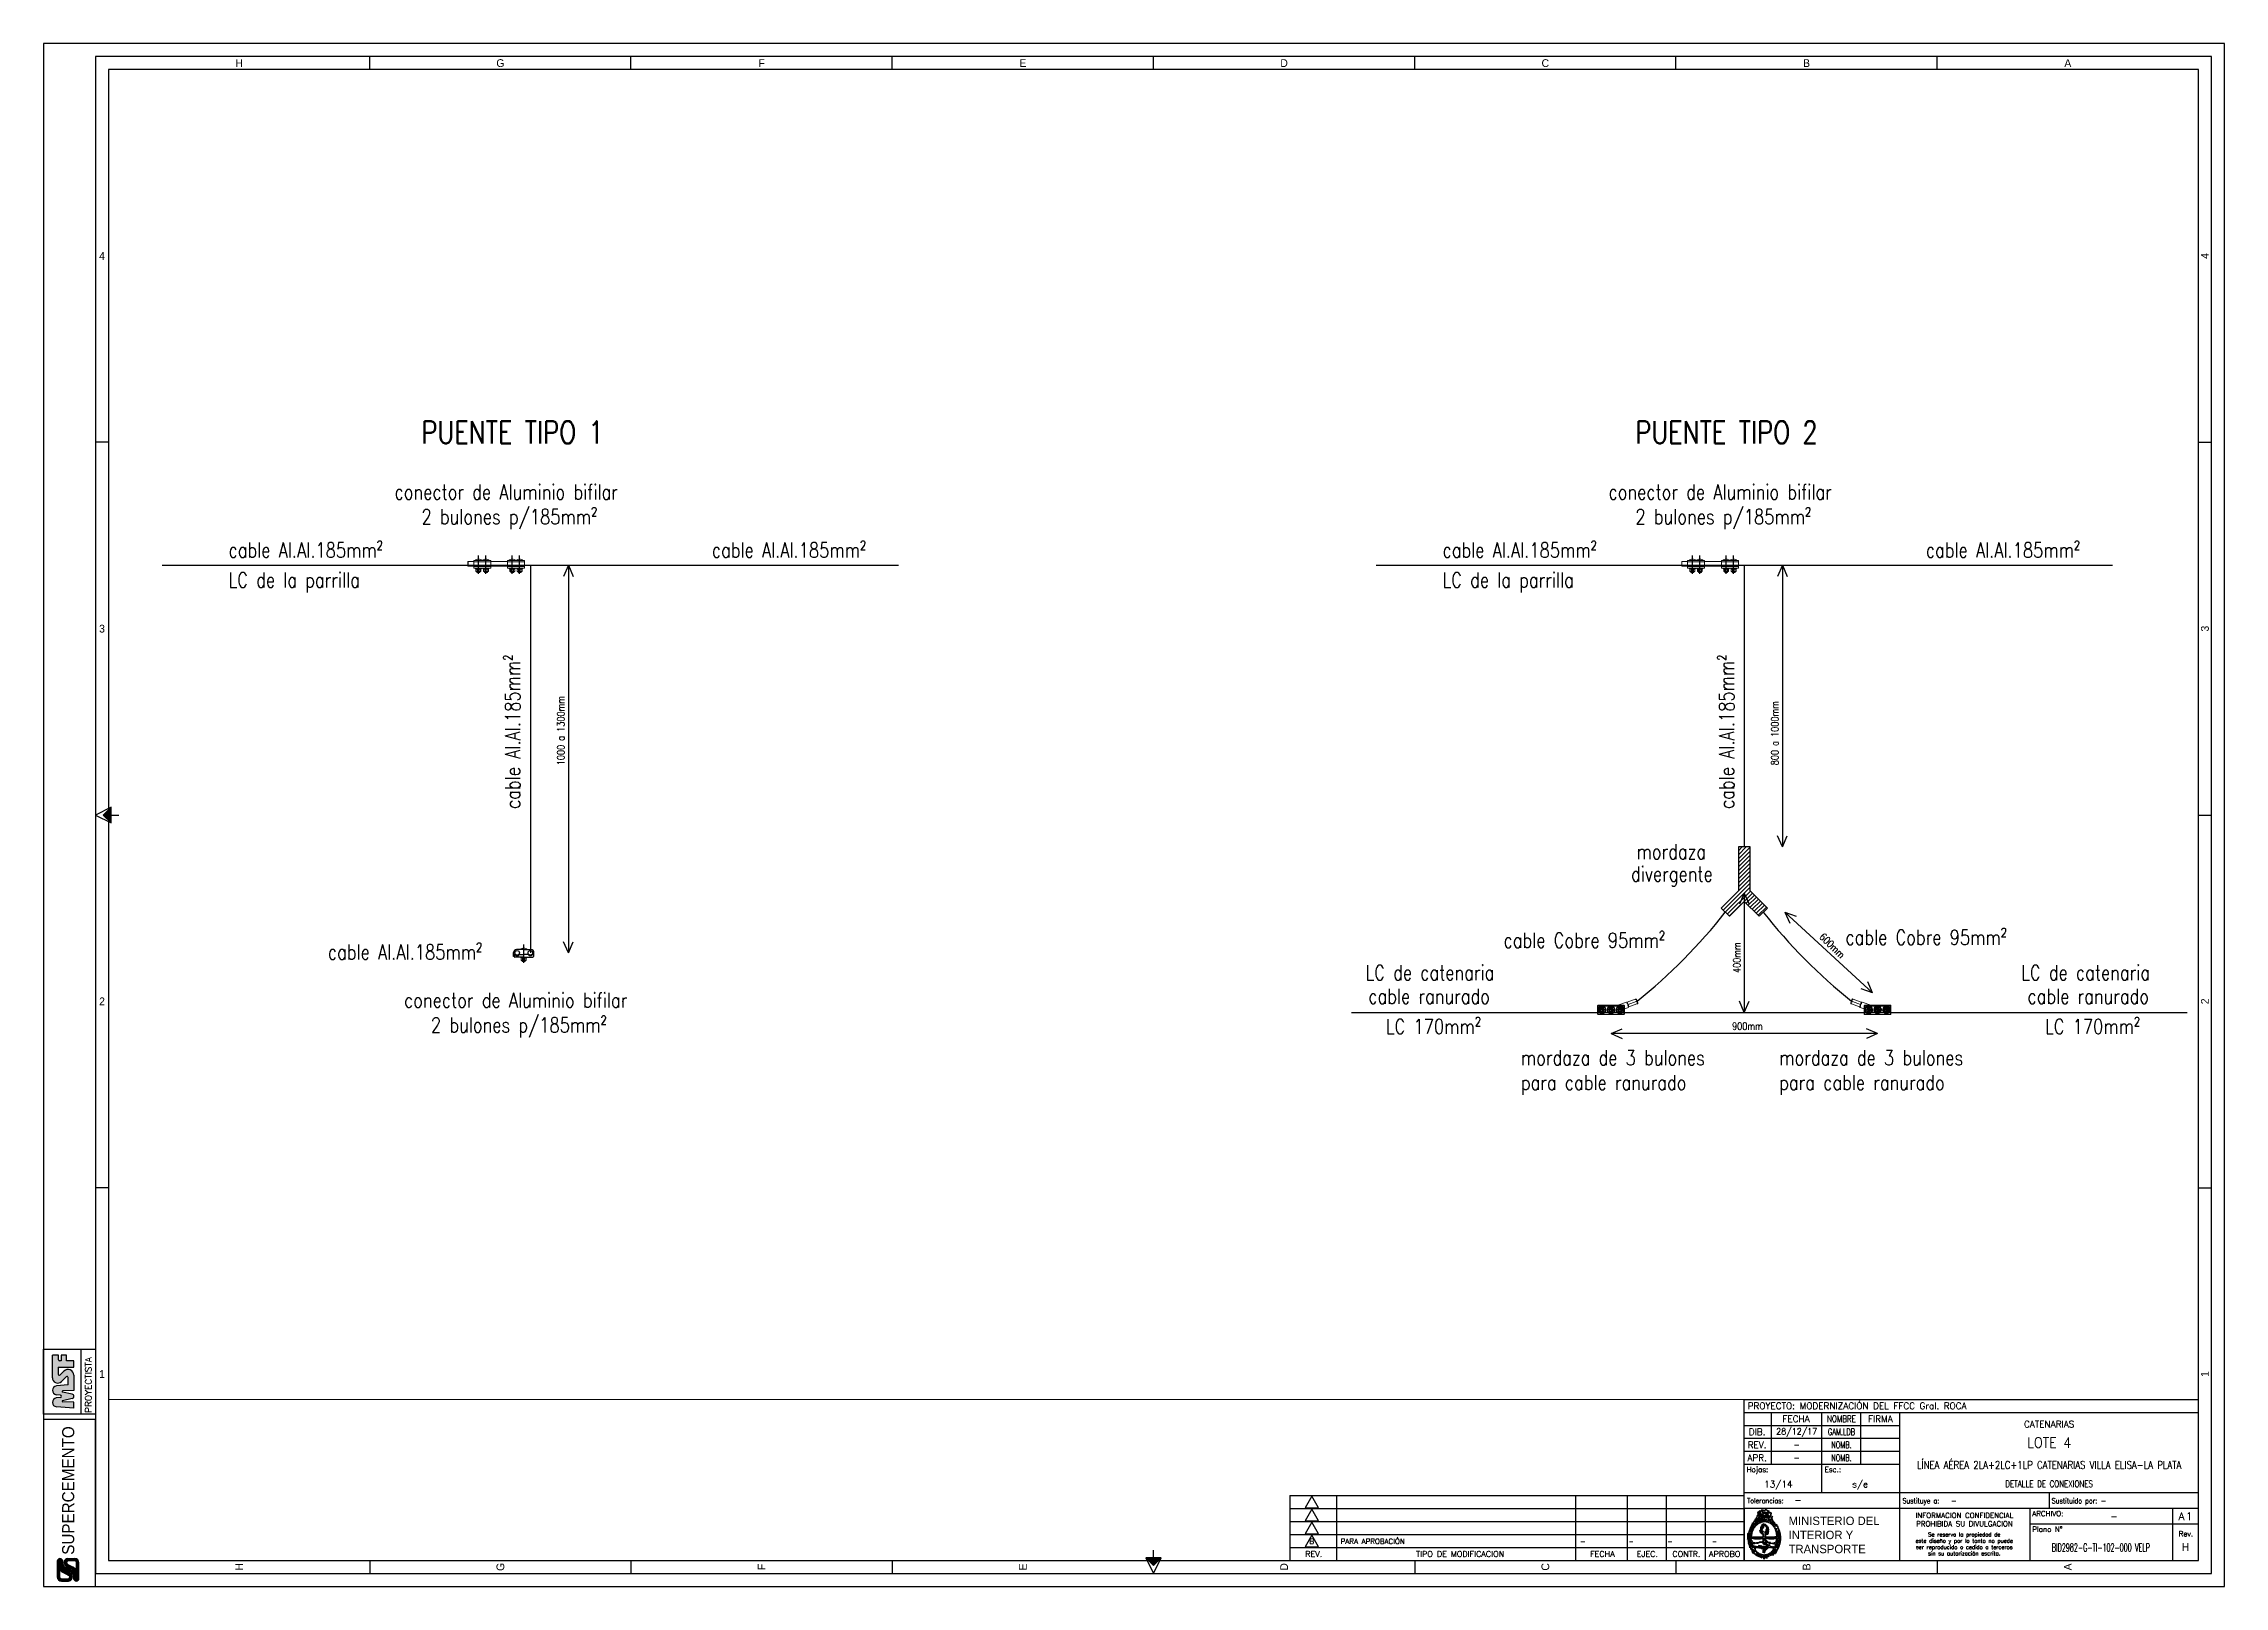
# Paper-space layout 'lámina 17' of a CAD drawing. Header units: millimetres. Extents: x -25 to 815, y 283 to 877.
# The model-space entities are those that its viewports show. They can reach past a viewport. Long polylines and large blocks are cut down to what shows.
import ezdxf
from ezdxf.enums import TextEntityAlignment as Align

# ---------------------------------------------------------------- set-up
doc = ezdxf.new("R2010")
doc.units = ezdxf.units.MM
doc.linetypes.add('CENTER2', pattern=[28.575, 19.05, -3.175, 3.175, -3.175])
for name, color, linetype in [('0_EJES', 1, 'CENTER2'), ('0_FORMATO', 7, 'Continuous'), ('E4_ESQUEMAS', 2, 'Continuous'), ('M0_EQUIPOS', 7, 'Continuous'), ('M2_PLBULONES', 2, 'Continuous'), ('M_DIM', 1, 'Continuous')]:
    doc.layers.add(name, color=color, linetype=linetype)
doc.styles.add('ARIAL', font='arial.ttf', dxfattribs={"width": 0.8})
doc.styles.add('STYLE-MSF', font='simplex.shx', dxfattribs={"width": 0.8})
doc.styles.add('STYLE1', font='romans.shx', dxfattribs={"width": 0.75})

psp = doc.layouts.new('lámina 17')

msp = doc.modelspace()

# ---------------------------------------------------------------- texts
at = {"layer": 'M_DIM', "color": 7, "style": 'STYLE-MSF', "width": 0.8}
for s, height, p in [('PUENTE TIPO 1', 75, (2926499.2333, -676733.6786)), ('PUENTE TIPO 2', 75, (2930572.3915, -676733.6786)), ('conector de Aluminio bifilar', 50, (2926409.388, -676921.256)), ('conector de Aluminio bifilar', 50, (2930482.5462, -676921.256)), ('2 bulones p/185mm²', 50, (2926499.7177, -677004.2711)), ('2 bulones p/185mm²', 50, (2930572.8759, -677004.2711)), ('cable Al.Al.185mm²', 50, (2925852.4577, -677116.3426)), ('cable Al.Al.185mm²', 50, (2927474.0153, -677116.3426)), ('cable Al.Al.185mm²', 50, (2929925.6159, -677116.3426)), ('cable Al.Al.185mm²', 50, (2931547.1735, -677116.3426)), ('LC de la parrilla', 50, (2925852.4577, -677216.5607)), ('LC de la parrilla', 50, (2929925.6159, -677216.5607)), ('mordaza', 50, (2930576.642, -678127.6331)), ('divergente', 50, (2930557.9159, -678202.487)), ('cable Cobre 95mm²', 50, (2931277.4743, -678415.1253)), ('cable Al.Al.185mm²', 50, (2926185.7849, -678464.3919)), ('cable Cobre 95mm²', 50, (2930130.4719, -678424.9189)), ('LC de catenaria', 50, (2929667.4564, -678533.6435)), ('LC de catenaria', 50, (2931867.457, -678533.6435)), ('conector de Aluminio bifilar', 50, (2926441.1792, -678625.9052)), ('cable ranurado', 50, (2929676.5977, -678612.8142)), ('cable ranurado', 50, (2931888.1903, -678612.8142)), ('2 bulones p/185mm²', 50, (2926531.5089, -678708.9203)), ('LC 170mm²', 50, (2929735.7037, -678714.0702)), ('LC 170mm²', 50, (2931947.2963, -678714.0702)), ('900mm', 25, (2930897.2013, -678700.5484)), ('mordaza de 3 bulones', 50, (2930188.4827, -678818.9964)), ('mordaza de 3 bulones', 50, (2931055.2973, -678818.9964)), ('para cable ranurado', 50, (2930188.4827, -678902.0114)), ('para cable ranurado', 50, (2931055.2973, -678902.0114))]:
    msp.add_text(s, height=height, dxfattribs=at).set_placement(p)
for s, height, rotation, p in [('cable Al.Al.185mm²', 50, 90, (2926830.8134, -677959.3906)), ('cable Al.Al.185mm²', 50, 90, (2930903.9716, -677959.3906)), ('1000 a 1300mm', 25, 90, (2926979.8411, -677813.1458)), ('800 a 1000mm', 25, 90, (2931052.9993, -677813.1458)), ('400mm', 25, 90, (2930925.8481, -678509.8152)), ('600mm', 25, 315.65600442, (2931187.9349, -678391.0252))]:
    msp.add_text(s, height=height, rotation=rotation, dxfattribs=at).set_placement(p)

# ---------------------------------------------------------------- blocks, each defined once
blk = doc.blocks.new('*X154')
at = {"color": 0}
for p, q in [((95.67, 17.54), (98.62, 20.48)), ((95.76, 17.45), (98.62, 20.31)), ((95.85, 17.36), (98.62, 20.13)), ((95.94, 17.27), (98.62, 19.95)), ((96.02, 17.18), (98.62, 19.78)), ((96.11, 17.09), (98.62, 19.6)), ((96.2, 17), (98.62, 19.42)), ((96.29, 16.92), (98.62, 19.25)), ((96.38, 16.83), (98.62, 19.07)), ((96.47, 16.74), (98.62, 18.89)), ((96.55, 16.65), (98.62, 18.71)), ((96.64, 16.56), (98.62, 18.54)), ((96.73, 16.47), (98.62, 18.36)), ((96.82, 16.39), (98.62, 18.18)), ((96.91, 16.3), (98.62, 18.01)), ((97, 16.21), (98.62, 17.83)), ((97.08, 16.12), (98.62, 17.65)), ((97.17, 16.03), (98.62, 17.48)), ((97.26, 15.94), (98.62, 17.3)), ((97.35, 15.86), (98.62, 17.12)), ((97.44, 15.77), (98.62, 16.95)), ((97.53, 15.68), (98.62, 16.77)), ((97.61, 15.59), (98.62, 16.59)), ((97.7, 15.5), (98.62, 16.42)), ((97.79, 15.41), (98.62, 16.24)), ((97.88, 15.33), (98.62, 16.06)), ((97.97, 15.24), (98.62, 15.89)), ((98.06, 15.15), (98.62, 15.71)), ((98.15, 15.06), (98.62, 15.53)), ((98.23, 14.97), (98.62, 15.36)), ((98.32, 14.88), (98.62, 15.18)), ((98.41, 14.79), (98.62, 15)), ((98.5, 14.71), (98.62, 14.83)), ((98.59, 14.62), (98.62, 14.65))]:
    blk.add_line(p, q, dxfattribs=at)
blk = doc.blocks.new('*X155')
at = {"color": 0}
for p, q in [((95.67, 17.54), (98.62, 20.48)), ((95.76, 17.45), (98.62, 20.31)), ((95.85, 17.36), (98.62, 20.13)), ((95.94, 17.27), (98.62, 19.95)), ((96.02, 17.18), (98.62, 19.78)), ((96.11, 17.09), (98.62, 19.6)), ((96.2, 17), (98.62, 19.42)), ((96.29, 16.92), (98.62, 19.25)), ((96.38, 16.83), (98.62, 19.07)), ((96.47, 16.74), (98.62, 18.89)), ((96.55, 16.65), (98.62, 18.71)), ((96.64, 16.56), (98.62, 18.54)), ((96.73, 16.47), (98.62, 18.36)), ((96.82, 16.39), (98.62, 18.18)), ((96.91, 16.3), (98.62, 18.01)), ((97, 16.21), (98.62, 17.83)), ((97.08, 16.12), (98.62, 17.65)), ((97.17, 16.03), (98.62, 17.48)), ((97.26, 15.94), (98.62, 17.3)), ((97.35, 15.86), (98.62, 17.12)), ((97.44, 15.77), (98.62, 16.95)), ((97.53, 15.68), (98.62, 16.77)), ((97.61, 15.59), (98.62, 16.59)), ((97.7, 15.5), (98.62, 16.42)), ((97.79, 15.41), (98.62, 16.24)), ((97.88, 15.33), (98.62, 16.06)), ((97.97, 15.24), (98.62, 15.89)), ((98.06, 15.15), (98.62, 15.71)), ((98.15, 15.06), (98.62, 15.53)), ((98.23, 14.97), (98.62, 15.36)), ((98.32, 14.88), (98.62, 15.18)), ((98.41, 14.79), (98.62, 15)), ((98.5, 14.71), (98.62, 14.83)), ((98.59, 14.62), (98.62, 14.65))]:
    blk.add_line(p, q, dxfattribs=at)
blk = doc.blocks.new('ISO_A1')
at = {"color": 7}
for p, q in [((-402.14, 287.48), (-402.14, 2.98)), ((402.86, 287.48), (-402.14, 287.48)), ((402.86, -286.52), (402.86, 287.48)), ((-402.14, -2.02), (-402.14, -286.52)), ((-402.14, -286.52), (-2.14, -286.52)), ((2.86, -286.52), (402.86, -286.52))]:
    blk.add_line(p, q, dxfattribs=at)
at = {"color": 254}
for p, q in [((-301.51, 287.48), (-301.51, 292.48)), ((-200.89, 287.48), (-200.89, 292.48)), ((-100.26, 287.48), (-100.26, 292.48)), ((0.36, 287.48), (0.36, 292.48)), ((100.99, 287.48), (100.99, 292.48)), ((201.61, 287.48), (201.61, 292.48)), ((302.24, 287.48), (302.24, 292.48)), ((-402.14, 143.98), (-407.14, 143.98)), ((402.86, 143.98), (407.86, 143.98)), ((-401.14, 3.48), (-407.14, 0.48)), ((-407.14, 0.48), (-401.14, -2.52)), ((-401.14, 3.48), (-404.14, 0.48)), ((-404.14, 0.48), (-401.14, -2.52)), ((-401.14, -2.52), (-401.14, 3.48)), ((-401.14, 0.48), (-398.14, 0.48)), ((402.86, 0.48), (407.86, 0.48)), ((-402.14, -143.02), (-407.14, -143.02)), ((402.86, -143.02), (407.86, -143.02)), ((3.36, -285.52), (-2.64, -285.52)), ((-2.64, -285.52), (0.36, -288.52)), ((-2.64, -285.52), (0.36, -291.52)), ((0.36, -285.52), (0.36, -282.52)), ((0.36, -288.52), (3.36, -285.52)), ((0.36, -291.52), (3.36, -285.52)), ((-301.51, -286.52), (-301.51, -291.52)), ((-200.89, -286.52), (-200.89, -291.52)), ((-100.26, -286.52), (-100.26, -291.52)), ((100.99, -286.52), (100.99, -291.52)), ((201.61, -286.52), (201.61, -291.52)), ((302.24, -286.52), (302.24, -291.52))]:
    blk.add_line(p, q, dxfattribs=at)
for points in [[(-427.14, 297.48), (-427.14, -296.52), (412.86, -296.52), (412.86, 297.48)], [(-407.14, 292.48), (-407.14, -291.52), (407.86, -291.52), (407.86, 292.48)]]:
    blk.add_lwpolyline(points, close=True, dxfattribs=at)
blk.add_blockref('*X154', (-499.76, -17.11), dxfattribs=at)
at = {"color": 254, "rotation": 90}
blk.add_blockref('*X155', (17.95, -384.14), dxfattribs=at)
at = {"color": 254}
for s, p in [('H', (-351.83, 289.98)), ('G', (-251.2, 289.98)), ('F', (-150.58, 289.98)), ('E', (-49.95, 289.98)), ('D', (50.67, 289.98)), ('C', (151.3, 289.98)), ('B', (251.92, 289.98)), ('A', (352.55, 289.98)), ('4', (-404.64, 215.73)), ('3', (-404.64, 72.23)), ('2', (-404.64, -71.27)), ('1', (-404.64, -214.77))]:
    blk.add_text(s, height=3, dxfattribs=at).set_placement(p, align=Align.MIDDLE_CENTER)
for s, p in [('4', (405.36, 215.73)), ('3', (405.36, 72.23)), ('2', (405.36, -71.27)), ('1', (405.36, -214.77)), ('H', (-351.83, -289.02)), ('G', (-251.2, -289.02)), ('F', (-150.58, -289.02)), ('E', (-49.95, -289.02)), ('D', (50.67, -289.02)), ('C', (151.3, -289.02)), ('B', (251.92, -289.02)), ('A', (352.55, -289.02))]:
    blk.add_text(s, height=3, rotation=90, dxfattribs=at).set_placement(p, align=Align.MIDDLE_CENTER)
blk = doc.blocks.new('ROTULO_REV_2.dwg')
at = {"color": 7}
for q in [(175, 25), (0, 0)]:
    blk.add_line((0, 25), q, dxfattribs=at)
at = {"color": 255}
for p, q in [((0, 20), (175, 20)), ((18, 25), (18, 0)), ((110, 25), (110, 0)), ((130, 25), (130, 0)), ((145, 25), (145, 0)), ((160, 25), (160, 0)), ((0, 15), (175, 15)), ((0, 10), (175, 10)), ((0, 5), (175, 5))]:
    blk.add_line(p, q, dxfattribs=at)
blk.add_line((0, 0), (175, 0))
at = {"color": 254}
for points in [[(8.48, 24.74), (5.88, 20.24), (11.08, 20.24)], [(8.48, 19.74), (5.88, 15.24), (11.08, 15.24)], [(8.48, 14.74), (5.88, 10.24), (11.08, 10.24)], [(8.48, 9.74), (5.88, 5.24), (11.08, 5.24)]]:
    blk.add_lwpolyline(points, close=True, dxfattribs=at)
at = {"color": 254, "style": 'STYLE1'}
for s, p in [('REV.', (9.25, 2.46)), ('TIPO DE MODIFICACION', (65.62, 2.46)), ('FECHA', (120.41, 2.46)), ('EJEC.', (137.72, 2.46)), ('CONTR.', (152.79, 2.46)), ('APROBO', (167.53, 2.46))]:
    blk.add_text(s, height=2.25, dxfattribs=at).set_placement(p, align=Align.MIDDLE_CENTER)
for tag, p in [('A', (7.58, 21.34)), ('A', (7.58, 16.34)), ('PARACONSULTA', (19.59, 21.34)), ('PARACONSULTA', (19.59, 16.34)), ('DD/MM/AA', (111.81, 21.34)), ('DD/MM/AA', (111.81, 16.34)), ('A', (7.58, 11.34)), ('PARACONSULTA', (19.59, 11.34)), ('DD/MM/AA', (111.81, 11.34)), ('DD/MM/AA', (111.81, 6.34)), ('A', (7.58, 6.34)), ('PARACONSULTA', (19.59, 6.34))]:
    blk.add_attdef(tag, p, '', height=2, dxfattribs=at)
at = {"color": 254, "style": 'STYLE1', "width": 0.8}
for p in [(130.5, 21.34), (130.5, 16.34), (145.5, 21.34), (145.5, 16.34), (162.61, 21.34), (162.61, 16.34), (130.5, 11.34), (145.5, 11.34), (162.61, 11.34), (130.5, 6.34), (145.5, 6.34), (162.61, 6.34)]:
    blk.add_attdef('NOMB.', p, '', height=2, dxfattribs=at)
blk = doc.blocks.new('ROTULO_CARATULA')
at = {"layer": '0_FORMATO', "color": 255}
for p, q in [((0, 0), (0, 62)), ((0, 52), (60, 52)), ((10.56, 37), (10.56, 57)), ((30, 37), (30, 57)), ((45, 37), (45, 57)), ((60, 0), (60, 57)), ((0, 47), (60, 47)), ((0, 42), (60, 42)), ((0, 37), (60, 37)), ((30, 26), (30, 37)), ((175, 26), (0, 26)), ((117.5, 26), (117.5, 20)), ((175, 20), (0, 20)), ((0, 19.43), (0, 0)), ((59.99, 0), (59.99, 19.16)), ((110, 20), (110, 0)), ((165, 20), (165, 0)), ((175, 14), (110, 14)), ((0, 0), (175, 0))]:
    blk.add_line(p, q, dxfattribs=at)
at = {"layer": '0_FORMATO', "color": 7}
for p, q in [((0, 62), (175, 62)), ((0, 57), (175, 57))]:
    blk.add_line(p, q, dxfattribs=at)
at = {"layer": '0_FORMATO', "color": 253}
for p, q in [((0, 19.89), (0, 17.7)), ((4.86, 16.59), (5.01, 16.8)), ((5.01, 16.8), (5.17, 17.01)), ((5.17, 17.01), (5.32, 17.22)), ((5.2, 18.25), (6.02, 19.07)), ((5.37, 18.01), (5.2, 18.25)), ((5.2, 17.43), (5.37, 17.66)), ((5.32, 17.22), (5.47, 17.43)), ((5.45, 17.88), (5.37, 18.01)), ((5.37, 17.66), (5.45, 17.79)), ((5.45, 17.79), (5.45, 17.88)), ((6.02, 19.07), (6.32, 19)), ((6.32, 19), (6.44, 19.06)), ((6.44, 19.06), (6.57, 19.34)), ((6.57, 19.34), (7.39, 18.79)), ((7.39, 18.79), (7.66, 19.34)), ((7.66, 19.34), (7.94, 18.79)), ((7.94, 18.79), (8.21, 19.62)), ((8.21, 19.62), (9.58, 19.07)), ((9.58, 19.07), (9.31, 18.25)), ((9.31, 18.25), (10.4, 18.25)), ((10.4, 18.25), (10.13, 16.6)), ((10.4, 16.72), (10.66, 16.82)), ((10.66, 16.82), (10.93, 16.92)), ((10.85, 16.82), (10.77, 16.64)), ((10.96, 16.99), (10.85, 16.82)), ((1.59, 8.58), (1.6, 8.83)), ((1.59, 8.34), (1.59, 8.58)), ((1.6, 8.83), (1.61, 9.07)), ((1.61, 9.07), (1.63, 9.31)), ((1.63, 9.31), (1.66, 9.56)), ((1.66, 9.56), (1.69, 9.8)), ((1.69, 9.8), (1.73, 10.04)), ((1.73, 10.04), (1.77, 10.28)), ((1.77, 10.28), (1.83, 10.52)), ((1.83, 10.52), (1.88, 10.75)), ((1.88, 10.75), (1.95, 10.99)), ((1.95, 10.99), (2.01, 11.23)), ((2.01, 11.23), (2.09, 11.46)), ((2.09, 11.46), (2.17, 11.69)), ((2.17, 11.69), (2.25, 11.93)), ((2.25, 11.93), (2.34, 12.16)), ((2.34, 12.16), (2.43, 12.39)), ((2.43, 12.39), (2.53, 12.62)), ((2.53, 12.62), (2.63, 12.85)), ((2.63, 12.85), (2.74, 13.08)), ((2.74, 13.08), (2.85, 13.3)), ((2.85, 13.3), (2.96, 13.53)), ((2.96, 13.53), (3.08, 13.76)), ((3.08, 13.76), (3.2, 13.98)), ((3.2, 13.98), (3.32, 14.2)), ((3.32, 14.2), (3.45, 14.43)), ((3.45, 14.43), (3.58, 14.65)), ((3.58, 14.65), (3.71, 14.87)), ((3.71, 14.87), (3.85, 15.09)), ((3.85, 15.09), (3.99, 15.3)), ((3.99, 15.3), (4.13, 15.52)), ((4.13, 15.52), (4.27, 15.74)), ((4.27, 15.74), (4.42, 15.95)), ((4.42, 15.95), (4.56, 16.17)), ((4.56, 16.17), (4.71, 16.38)), ((4.71, 16.38), (4.86, 16.59)), ((10.13, 16.6), (10.4, 16.72)), ((10.77, 16.64), (10.74, 16.45)), ((10.74, 16.45), (10.74, 16.25)), ((10.74, 16.25), (10.77, 16.04)), ((10.77, 16.04), (10.83, 15.82)), ((10.83, 15.82), (10.92, 15.6)), ((10.92, 15.6), (11.03, 15.38)), ((11.03, 15.38), (11.16, 15.15)), ((11.16, 15.15), (11.3, 14.92)), ((11.3, 14.92), (11.46, 14.69)), ((11.46, 14.69), (11.62, 14.46)), ((11.62, 14.46), (11.8, 14.24)), ((11.8, 14.24), (11.98, 14.01)), ((11.98, 14.01), (12.15, 13.79)), ((12.15, 13.79), (12.33, 13.58)), ((12.33, 13.58), (12.49, 13.37)), ((12.49, 13.37), (12.65, 13.18)), ((12.65, 13.18), (12.8, 12.99)), ((12.8, 12.99), (12.93, 12.81)), ((12.93, 12.81), (13.04, 12.65)), ((13.04, 12.65), (13.12, 12.49)), ((13.12, 12.49), (13.23, 12.29)), ((13.23, 12.29), (13.33, 12.07)), ((13.33, 12.07), (13.42, 11.85)), ((13.42, 11.85), (13.5, 11.63)), ((13.5, 11.63), (13.58, 11.4)), ((13.58, 11.4), (13.65, 11.17)), ((13.65, 11.17), (13.72, 10.93)), ((13.72, 10.93), (13.78, 10.7)), ((13.78, 10.7), (13.83, 10.45)), ((13.83, 10.45), (13.88, 10.21)), ((13.88, 10.21), (13.92, 9.96)), ((13.92, 9.96), (13.95, 9.72)), ((13.95, 9.72), (13.98, 9.47)), ((13.98, 9.47), (14, 9.21)), ((14, 9.21), (14.01, 8.96)), ((14.01, 8.96), (14.02, 8.71)), ((14.02, 8.46), (14.01, 8.2)), ((14.02, 8.71), (14.02, 8.46)), ((1.6, 8.09), (1.59, 8.34)), ((1.61, 7.84), (1.6, 8.09)), ((1.64, 7.59), (1.61, 7.84)), ((1.67, 7.34), (1.64, 7.59)), ((1.7, 7.09), (1.67, 7.34)), ((1.75, 6.84), (1.7, 7.09)), ((1.8, 6.59), (1.75, 6.84)), ((1.87, 6.34), (1.8, 6.59)), ((1.94, 6.08), (1.87, 6.34)), ((2.02, 5.83), (1.94, 6.08)), ((2.11, 5.58), (2.02, 5.83)), ((2.21, 5.32), (2.11, 5.58)), ((2.31, 5.06), (2.21, 5.32)), ((2.43, 4.81), (2.31, 5.06)), ((2.56, 4.55), (2.43, 4.81)), ((2.69, 4.29), (2.56, 4.55)), ((2.82, 4.07), (2.69, 4.29)), ((2.95, 3.85), (2.82, 4.07)), ((3.1, 3.63), (2.95, 3.85)), ((3.26, 3.41), (3.1, 3.63)), ((3.43, 3.19), (3.26, 3.41)), ((3.62, 2.98), (3.43, 3.19)), ((3.81, 2.77), (3.62, 2.98)), ((4.01, 2.58), (3.81, 2.77)), ((4.21, 2.39), (4.01, 2.58)), ((4.43, 2.2), (4.21, 2.39)), ((4.65, 2.04), (4.43, 2.2)), ((4.88, 1.88), (4.65, 2.04)), ((5.11, 1.74), (4.88, 1.88)), ((5.35, 1.61), (5.11, 1.74)), ((5.59, 1.51), (5.35, 1.61)), ((8.48, 1.82), (5.47, 2.1)), ((5.47, 2.1), (6.84, 1.28)), ((5.84, 1.42), (5.59, 1.51)), ((6.09, 1.35), (5.84, 1.42)), ((6.34, 1.3), (6.09, 1.35)), ((6.59, 1.28), (6.34, 1.3)), ((6.84, 1.28), (6.59, 1.28)), ((6.84, 1.28), (8.48, 1.82)), ((7.14, 1.25), (6.84, 1.28)), ((7.33, 1.17), (7.14, 1.25)), ((7.45, 1.02), (7.33, 1.17)), ((7.55, 0.78), (7.45, 1.02)), ((7.66, 0.46), (7.55, 0.78)), ((8.21, 1.28), (7.66, 0.46)), ((9.58, 1.55), (8.21, 1.28)), ((10.4, 2.65), (8.76, 1.82)), ((8.76, 1.82), (9.58, 1.55)), ((10.13, 1.82), (10.4, 2.65)), ((10.36, 1.92), (10.13, 1.82)), ((10.58, 2.03), (10.36, 1.92)), ((10.8, 2.15), (10.58, 2.03)), ((11.01, 2.27), (10.8, 2.15)), ((11.21, 2.41), (11.01, 2.27)), ((11.41, 2.55), (11.21, 2.41)), ((11.6, 2.7), (11.41, 2.55)), ((11.78, 2.86), (11.6, 2.7)), ((11.95, 3.02), (11.78, 2.86)), ((12.12, 3.2), (11.95, 3.02)), ((12.28, 3.38), (12.12, 3.2)), ((12.43, 3.56), (12.28, 3.38)), ((12.58, 3.76), (12.43, 3.56)), ((12.71, 3.95), (12.58, 3.76)), ((12.84, 4.16), (12.71, 3.95)), ((12.97, 4.37), (12.84, 4.16)), ((13.09, 4.58), (12.97, 4.37)), ((13.2, 4.8), (13.09, 4.58)), ((13.3, 5.03), (13.2, 4.8)), ((13.4, 5.26), (13.3, 5.03)), ((13.48, 5.49), (13.4, 5.26)), ((13.57, 5.72), (13.48, 5.49)), ((13.64, 5.96), (13.57, 5.72)), ((13.71, 6.2), (13.64, 5.96)), ((13.77, 6.45), (13.71, 6.2)), ((13.83, 6.69), (13.77, 6.45)), ((13.87, 6.94), (13.83, 6.69)), ((13.91, 7.19), (13.87, 6.94)), ((13.95, 7.44), (13.91, 7.19)), ((13.98, 7.7), (13.95, 7.44)), ((14, 7.95), (13.98, 7.7)), ((14.01, 8.2), (14, 7.95))]:
    blk.add_line(p, q, dxfattribs=at)
at = {"layer": '0_FORMATO'}
blk.add_line((59.99, 19.16), (59.99, 21.62), dxfattribs=at)
at = {"layer": '0_FORMATO', "color": 253}
for points in [[(0, 19.89), (0, 19.89)], [(6.3, 18.79), (5.47, 17.15), (4.93, 17.15), (4.93, 15.51), (5.22, 15.48), (5.42, 15.4), (5.5, 15.29), (5.44, 15.13), (5.2, 14.96), (5.42, 14.93), (5.66, 14.92), (5.92, 14.91), (6.21, 14.92), (6.5, 14.95), (6.79, 14.99), (7.09, 15.04), (7.39, 15.1), (7.67, 15.18), (7.94, 15.27), (8.19, 15.38), (8.41, 15.5), (8.6, 15.63), (8.76, 15.78), (5.75, 15.24), (6.3, 18.79)], [(6.02, 19.07), (5.2, 18.25), (5.51, 18.2), (5.75, 18.24), (5.93, 18.34), (6.03, 18.51), (6.06, 18.76), (6.02, 19.07)], [(5.75, 17.43), (5.47, 16.06), (5.69, 16.27), (5.83, 16.47), (5.9, 16.67), (5.9, 16.89), (5.85, 17.14), (5.75, 17.43)], [(6.57, 18.25), (6.02, 16.88), (6.25, 17.15), (6.42, 17.39), (6.53, 17.63), (6.58, 17.91), (6.57, 18.25)], [(6.02, 16.33), (6.84, 16.33), (6.57, 17.43), (7.66, 17.43), (7.39, 16.6), (8.21, 16.6), (7.94, 17.43), (8.76, 17.43), (8.78, 17.04), (8.85, 16.78), (9.01, 16.57), (9.31, 16.33), (9.25, 16.62), (9.18, 16.88), (9.09, 17.11), (8.99, 17.32), (8.88, 17.5), (8.76, 17.65), (8.63, 17.78), (8.49, 17.88), (8.34, 17.96), (8.19, 18.02), (8.03, 18.05), (7.87, 18.06), (7.71, 18.05), (7.54, 18.02), (7.38, 17.96), (7.21, 17.89), (7.05, 17.79), (6.9, 17.67), (6.75, 17.54), (6.6, 17.38), (6.47, 17.21), (6.34, 17.01), (6.22, 16.8), (6.11, 16.58), (6.02, 16.33)], [(8.21, 19.62), (8.07, 19.32), (7.95, 19.15), (7.82, 19.09), (7.64, 19.16), (7.39, 19.34), (6.57, 19.34), (6.68, 19.08), (6.81, 18.86), (6.96, 18.69), (7.13, 18.56), (7.32, 18.47), (7.51, 18.41), (7.72, 18.38), (7.94, 18.37), (8.16, 18.39), (8.4, 18.43), (8.63, 18.49), (8.87, 18.55), (9.11, 18.63), (9.35, 18.71), (9.58, 18.79), (8.21, 19.62)], [(6.57, 17.43), (6.7, 17.13), (6.83, 16.89), (6.98, 16.71), (7.15, 16.58), (7.36, 16.47), (7.62, 16.39), (7.94, 16.33), (7.66, 17.43), (6.57, 17.43)], [(6.84, 17.43), (6.84, 16.88), (7.39, 16.88), (7.39, 17.43), (6.84, 17.43)], [(6.93, 18.34), (7.02, 18.16), (6.93, 18.34)], [(7.75, 19.16), (7.85, 18.98), (7.75, 19.16)], [(7.94, 17.43), (7.94, 16.88), (8.76, 16.88), (8.76, 17.43), (7.94, 17.43)], [(8.21, 16.88), (9.03, 16.33), (8.21, 16.88)], [(8.48, 18.52), (8.48, 17.97), (9.03, 17.97), (8.48, 18.52)], [(8.76, 17.97), (9.85, 16.33), (9.75, 16.64), (9.65, 16.92), (9.54, 17.17), (9.4, 17.39), (9.23, 17.59), (9.02, 17.79), (8.76, 17.97)], [(9.03, 18.79), (9.31, 15.78), (10.67, 15.51), (10.67, 16.6), (10.13, 16.6), (10.4, 18.25), (9.03, 18.79)], [(9.67, 17.24), (9.76, 17.06), (9.67, 17.24)], [(1.37, 10.31), (1.37, 8.12), (1.64, 8.94), (2.46, 9.21), (2.3, 9.4), (2.15, 9.52), (2.06, 9.59), (2.06, 9.64), (2.19, 9.69), (2.46, 9.76), (1.37, 10.31)], [(6.02, 11.68), (6.09, 11.35), (6.17, 11.09), (6.27, 10.87), (6.41, 10.7), (6.58, 10.56), (6.8, 10.46), (7.06, 10.37), (7.39, 10.31), (7.39, 8.94), (2.74, 8.94), (2.76, 9.2), (2.79, 9.47), (2.82, 9.74), (2.85, 10), (2.86, 10.26), (2.85, 10.52), (2.82, 10.76), (2.75, 10.99), (2.63, 11.21), (2.46, 11.4), (2.74, 10.86), (1.92, 11.13), (1.64, 10.04), (2.19, 10.58), (1.92, 9.21), (2.46, 7.57), (2.74, 8.67), (7.39, 8.67), (7.39, 6.75), (7.94, 8.67), (8.2, 8.67), (8.46, 8.68), (8.72, 8.68), (8.99, 8.7), (9.26, 8.71), (9.53, 8.72), (9.8, 8.72), (10.07, 8.73), (10.33, 8.73), (10.6, 8.72), (10.87, 8.71), (11.13, 8.69), (11.39, 8.66), (11.64, 8.62), (11.89, 8.56), (12.14, 8.5), (12.38, 8.42), (12.62, 8.32), (12.85, 8.21), (13.07, 8.08), (13.28, 7.93), (13.49, 7.76), (13.68, 7.57), (12.59, 7.85), (12.04, 4.84), (10.67, 5.11), (11.5, 4.56), (10.13, 2.65), (11.22, 2.65), (12.59, 5.93), (13.68, 5.66), (12.86, 6.2), (12.86, 7.3), (13.68, 6.48), (13.96, 10.31), (13.14, 8.39), (13.14, 9.49), (12.89, 9.36), (12.64, 9.25), (12.38, 9.16), (12.12, 9.09), (11.85, 9.03), (11.58, 8.98), (11.3, 8.94), (11.02, 8.92), (10.74, 8.9), (10.46, 8.89), (10.18, 8.89), (9.89, 8.89), (9.61, 8.89), (9.33, 8.9), (9.05, 8.91), (8.76, 8.92), (8.49, 8.93), (8.21, 8.94), (7.94, 8.94), (8.48, 10.58), (7.12, 11.13), (7.09, 10.83), (7.01, 10.66), (6.86, 10.6), (6.63, 10.59), (6.3, 10.58), (6.02, 11.68)], [(1.64, 8.94), (1.69, 8.61), (1.75, 8.34), (1.84, 8.11), (1.98, 7.92), (2.18, 7.74), (2.46, 7.57), (1.92, 8.12), (2.46, 8.94), (1.64, 8.94)], [(1.92, 10.58), (1.92, 10.04), (2.46, 10.04), (1.92, 10.58)], [(2.01, 11.77), (2.1, 11.59), (2.01, 11.77)], [(2.1, 9.67), (2.28, 9.58), (2.1, 9.67)], [(2.19, 12.23), (2.18, 11.9), (2.19, 11.64), (2.23, 11.42), (2.33, 11.24), (2.49, 11.05), (2.74, 10.86), (2.46, 11.4), (3.28, 11.13), (2.19, 12.23)], [(3.28, 14.41), (3.13, 14.14), (2.98, 13.87), (2.85, 13.62), (2.73, 13.36), (2.63, 13.1), (2.55, 12.84), (2.5, 12.56), (2.47, 12.27), (2.46, 11.95), (2.6, 12.18), (2.73, 12.41), (2.87, 12.65), (3, 12.89), (3.12, 13.14), (3.21, 13.4), (3.29, 13.65), (3.33, 13.91), (3.33, 14.16), (3.28, 14.41)], [(2.74, 8.94), (7.39, 8.94), (7.39, 10.04), (7.23, 10.14), (7.08, 10.26), (6.94, 10.42), (6.82, 10.59), (6.71, 10.78), (6.61, 10.99), (6.54, 11.21), (6.48, 11.43), (6.43, 11.66), (6.4, 11.9), (6.4, 12.13), (6.41, 12.36), (6.44, 12.58), (6.49, 12.8), (6.56, 13), (6.65, 13.18), (6.76, 13.35), (6.9, 13.49), (7.06, 13.61), (7.24, 13.69), (7.45, 13.75), (7.68, 13.77), (7.9, 13.76), (8.11, 13.72), (8.3, 13.65), (8.48, 13.56), (8.64, 13.45), (8.79, 13.31), (8.92, 13.16), (9.03, 13), (9.13, 12.82), (9.21, 12.63), (9.28, 12.43), (9.32, 12.23), (9.35, 12.02), (9.36, 11.81), (9.36, 11.6), (9.33, 11.39), (9.28, 11.19), (9.22, 11), (9.14, 10.81), (9.03, 10.64), (8.91, 10.48), (8.77, 10.34), (8.6, 10.22), (8.42, 10.11), (8.21, 10.04), (8.21, 8.94), (12.59, 8.94), (12.58, 9.2), (12.57, 9.46), (12.55, 9.71), (12.53, 9.96), (12.5, 10.2), (12.46, 10.43), (12.42, 10.66), (12.37, 10.88), (12.31, 11.09), (12.26, 11.3), (12.19, 11.5), (12.12, 11.7), (12.05, 11.89), (11.97, 12.08), (11.88, 12.25), (11.79, 12.43), (11.7, 12.59), (11.6, 12.75), (11.5, 12.91), (11.39, 13.06), (11.28, 13.2), (11.17, 13.33), (11.05, 13.46), (10.93, 13.59), (10.81, 13.71), (10.68, 13.82), (10.55, 13.93), (10.42, 14.03), (10.28, 14.12), (10.15, 14.21), (10.01, 14.29), (9.86, 14.37), (9.72, 14.44), (9.57, 14.51), (9.42, 14.56), (9.27, 14.62), (9.12, 14.67), (8.97, 14.71), (8.82, 14.74), (8.66, 14.77), (8.51, 14.8), (8.35, 14.81), (8.19, 14.83), (8.03, 14.83), (7.87, 14.83), (7.72, 14.83), (7.56, 14.82), (7.4, 14.8), (7.24, 14.78), (7.08, 14.75), (6.93, 14.71), (6.77, 14.67), (6.61, 14.63), (6.46, 14.58), (6.3, 14.52), (6.15, 14.46), (6, 14.39), (5.85, 14.31), (5.7, 14.23), (5.56, 14.15), (5.41, 14.06), (5.27, 13.96), (5.13, 13.85), (4.99, 13.75), (4.86, 13.63), (4.73, 13.51), (4.6, 13.39), (4.47, 13.25), (4.35, 13.12), (4.23, 12.97), (4.11, 12.83), (4, 12.67), (3.89, 12.51), (3.78, 12.35), (3.68, 12.18), (3.58, 12), (3.49, 11.82), (3.4, 11.63), (3.32, 11.44), (3.24, 11.24), (3.16, 11.03), (3.09, 10.82), (3.03, 10.61), (2.97, 10.38), (2.92, 10.16), (2.87, 9.93), (2.83, 9.69), (2.79, 9.44), (2.76, 9.2), (2.74, 8.94)], [(2.74, 12.23), (3.28, 11.68), (3.28, 12.23), (2.74, 12.23)], [(2.74, 8.67), (2.98, 8.58), (3.24, 8.5), (3.5, 8.44), (3.76, 8.39), (4.04, 8.36), (4.32, 8.34), (4.6, 8.32), (4.88, 8.32), (5.17, 8.32), (5.45, 8.32), (5.74, 8.33), (6.02, 8.35), (6.31, 8.36), (6.58, 8.37), (6.86, 8.38), (7.13, 8.39), (7.39, 8.39), (7.14, 8.49), (6.89, 8.56), (6.63, 8.62), (6.36, 8.67), (6.09, 8.7), (5.81, 8.72), (5.53, 8.74), (5.25, 8.74), (4.96, 8.74), (4.67, 8.74), (4.39, 8.73), (4.1, 8.71), (3.82, 8.7), (3.54, 8.69), (3.27, 8.68), (3, 8.67), (2.74, 8.67)], [(2.83, 10.4), (2.92, 10.22), (2.83, 10.4)], [(3.01, 13.59), (2.95, 13.24), (2.91, 12.96), (2.94, 12.71), (3.06, 12.48), (3.28, 12.23), (3.24, 12.54), (3.29, 12.68), (3.56, 12.77), (3.01, 13.59)], [(3.28, 13.32), (3.33, 13), (3.28, 12.87), (3.01, 12.77), (3.28, 11.95), (3.46, 12.22), (3.57, 12.45), (3.63, 12.67), (3.6, 12.88), (3.49, 13.09), (3.28, 13.32)], [(3.83, 14.14), (3.83, 13.83), (3.78, 13.68), (3.62, 13.63), (3.28, 13.59), (4.11, 13.05), (4.65, 14.14), (3.83, 14.14)], [(3.56, 14.69), (3.83, 14.41), (3.56, 14.69)], [(3.83, 14.96), (3.77, 14.61), (3.73, 14.33), (3.76, 14.08), (3.88, 13.85), (4.11, 13.59), (4.11, 13.91), (4.16, 14.05), (4.32, 14.1), (4.65, 14.14), (4.38, 14.96), (3.83, 14.96)], [(4.38, 15.51), (4.65, 13.87), (5.47, 14.69), (4.38, 15.51)], [(4.65, 15.78), (4.65, 14.69), (5.75, 14.96), (5.47, 15.78), (4.65, 15.78)], [(5.75, 16.06), (5.75, 15.24), (6.3, 15.24), (6.3, 16.06), (5.75, 16.06)], [(6.02, 16.33), (6.02, 15.51), (6.57, 16.06), (7.39, 15.78), (7.15, 16.03), (6.92, 16.18), (6.67, 16.26), (6.38, 16.3), (6.02, 16.33)], [(6.84, 13.32), (7.66, 13.05), (6.3, 11.13), (9.03, 10.86), (8.21, 11.13), (9.03, 11.4), (8.97, 11.7), (8.91, 11.98), (8.84, 12.25), (8.76, 12.49), (8.67, 12.7), (8.56, 12.9), (8.44, 13.06), (8.3, 13.2), (8.13, 13.31), (7.94, 13.38), (7.71, 13.42), (7.46, 13.43), (7.17, 13.39), (6.84, 13.32)], [(6.57, 12.5), (6.3, 11.68), (6.57, 12.5)], [(6.3, 10.86), (7.39, 10.58), (6.3, 10.86)], [(6.48, 15.14), (6.66, 15.05), (6.48, 15.14)], [(6.57, 16.06), (6.57, 15.51), (7.12, 15.51), (6.57, 16.06)], [(6.84, 13.87), (6.57, 12.77), (7.39, 13.87), (6.84, 13.87)], [(6.57, 10.86), (7.39, 11.4), (6.57, 10.86)], [(6.57, 10.31), (7.39, 10.04), (6.57, 10.31)], [(6.84, 12.23), (7.66, 13.05), (7.34, 12.97), (7.13, 12.89), (7, 12.76), (6.92, 12.55), (6.84, 12.23)], [(7.39, 15.51), (8.76, 15.78), (8.76, 14.96), (9.03, 15.05), (9.29, 15.14), (9.53, 15.2), (9.74, 15.24), (9.92, 15.24), (10.05, 15.19), (10.14, 15.09), (10.16, 14.93), (10.13, 14.69), (10.95, 14.96), (10.95, 15.51), (10.76, 15.57), (10.56, 15.65), (10.35, 15.73), (10.14, 15.82), (9.92, 15.92), (9.69, 16.01), (9.47, 16.1), (9.25, 16.18), (9.03, 16.25), (8.81, 16.3), (8.6, 16.34), (8.4, 16.35), (8.21, 16.33), (8.03, 16.29), (7.87, 16.21), (7.72, 16.1), (7.59, 15.95), (7.48, 15.75), (7.39, 15.51)], [(7.39, 14.14), (8.21, 13.87), (7.39, 14.14)], [(7.57, 13.78), (7.75, 13.68), (7.57, 13.78)], [(7.66, 16.06), (7.94, 15.78), (7.66, 16.06)], [(7.94, 13.87), (8.76, 13.32), (7.94, 13.87)], [(8.21, 11.4), (9.03, 11.13), (7.94, 10.86), (9.31, 10.31), (9.31, 11.4), (8.21, 11.4)], [(7.94, 10.31), (7.94, 8.94), (8.21, 10.04), (9.31, 10.04), (7.94, 10.31)], [(7.94, 8.67), (7.95, 8.33), (7.97, 8.03), (8.01, 7.75), (8.1, 7.5), (8.26, 7.26), (8.48, 7.02), (7.94, 8.67)], [(8.21, 8.67), (8.46, 8.57), (8.71, 8.5), (8.98, 8.44), (9.24, 8.4), (9.52, 8.36), (9.8, 8.34), (10.08, 8.33), (10.36, 8.33), (10.65, 8.33), (10.93, 8.34), (11.22, 8.35), (11.5, 8.36), (11.78, 8.37), (12.06, 8.38), (12.33, 8.39), (12.59, 8.39), (12.34, 8.49), (12.09, 8.56), (11.83, 8.62), (11.56, 8.67), (11.28, 8.7), (11, 8.72), (10.72, 8.73), (10.44, 8.73), (10.15, 8.73), (9.87, 8.72), (9.58, 8.71), (9.3, 8.7), (9.02, 8.69), (8.75, 8.68), (8.48, 8.67), (8.21, 8.67)], [(8.39, 11.86), (8.58, 11.77), (8.39, 11.86)], [(8.76, 13.32), (8.76, 11.95), (8.76, 13.32)], [(9.03, 15.24), (10.4, 14.96), (9.03, 15.24)], [(9.03, 12.5), (9.31, 10.31), (9.4, 10.61), (9.46, 10.89), (9.48, 11.16), (9.45, 11.43), (9.4, 11.69), (9.31, 11.96), (9.18, 12.23), (9.03, 12.5)], [(9.12, 12.86), (9.21, 12.68), (9.12, 12.86)], [(10.13, 14.69), (11.5, 13.05), (12.04, 13.59), (12.86, 13.05), (12.59, 13.87), (11.22, 13.59), (11.16, 13.92), (11.06, 14.17), (10.91, 14.35), (10.71, 14.48), (10.45, 14.59), (10.13, 14.69)], [(10.67, 14.96), (12.04, 13.59), (11.98, 13.93), (11.91, 14.22), (11.81, 14.46), (11.68, 14.65), (11.51, 14.79), (11.29, 14.89), (11.02, 14.95), (10.67, 14.96)], [(11.4, 13.78), (11.59, 13.68), (11.4, 13.78)], [(12.04, 13.59), (11.92, 13.28), (11.84, 13.01), (11.83, 12.79), (11.89, 12.61), (12.03, 12.46), (12.26, 12.34), (12.59, 12.23), (12.04, 11.68), (12.32, 10.86), (13.41, 10.86), (13.14, 13.05), (12.04, 13.59)], [(12.23, 12.13), (12.41, 12.04), (12.23, 12.13)], [(12.41, 11.5), (12.5, 11.31), (12.41, 11.5)], [(12.59, 10.86), (12.59, 10.31), (13.14, 10.86), (12.59, 10.86)], [(12.59, 9.76), (12.59, 8.94), (12.59, 9.76)], [(12.59, 8.67), (12.59, 7.85), (12.59, 8.67)], [(13.14, 12.23), (13.13, 12), (13.1, 11.76), (13.05, 11.53), (13, 11.29), (12.94, 11.06), (12.89, 10.83), (12.86, 10.62), (12.85, 10.42), (12.87, 10.24), (12.93, 10.08), (13.03, 9.94), (13.19, 9.84), (13.41, 9.76), (12.86, 10.31), (13.96, 10.31), (13.14, 12.23)], [(12.86, 12.5), (13.14, 12.23), (12.86, 12.5)], [(12.86, 10.31), (13.41, 9.76), (13.14, 8.39), (13.33, 8.59), (13.47, 8.8), (13.57, 9.03), (13.64, 9.26), (13.67, 9.51), (13.69, 9.77), (13.69, 10.03), (13.69, 10.3), (13.68, 10.58), (12.86, 10.31)], [(14.05, 8.48), (14.14, 8.3), (14.05, 8.48)], [(1.64, 7.85), (1.64, 6.48), (1.92, 7.3), (2.46, 6.75), (2.51, 7.05), (2.46, 7.28), (2.35, 7.45), (2.16, 7.59), (1.93, 7.72), (1.64, 7.85)], [(1.92, 7.3), (1.64, 6.2), (2.74, 6.2), (1.92, 7.3)], [(2.74, 6.75), (1.92, 5.66), (3.01, 5.38), (2.74, 6.75)], [(1.92, 5.11), (3.28, 4.84), (3.01, 5.93), (1.92, 5.11)], [(2.1, 8.3), (2.28, 8.21), (2.1, 8.3)], [(2.28, 5.2), (2.37, 5.02), (2.28, 5.2)], [(2.46, 4.29), (4.38, 3.47), (4.38, 4.84), (4.09, 4.92), (3.81, 4.97), (3.55, 4.97), (3.31, 4.93), (3.08, 4.84), (2.87, 4.7), (2.66, 4.52), (2.46, 4.29)], [(2.74, 8.39), (2.78, 8.11), (2.85, 7.86), (2.93, 7.64), (3.03, 7.45), (3.14, 7.28), (3.27, 7.15), (3.41, 7.04), (3.57, 6.95), (3.74, 6.88), (3.92, 6.84), (4.11, 6.81), (4.3, 6.8), (4.51, 6.8), (4.72, 6.81), (4.94, 6.83), (5.16, 6.87), (5.38, 6.91), (5.61, 6.95), (5.84, 7), (6.07, 7.05), (6.3, 7.1), (6.52, 7.15), (6.75, 7.2), (6.97, 7.24), (7.18, 7.27), (7.39, 7.3), (7.39, 8.39), (2.74, 8.39)], [(2.74, 7.3), (3.01, 7.02), (2.74, 7.3)], [(2.74, 7.02), (3.01, 6.75), (2.74, 7.02)], [(2.74, 4.56), (2.85, 4.26), (2.97, 4.03), (3.12, 3.85), (3.3, 3.72), (3.53, 3.59), (3.83, 3.47), (3.72, 3.78), (3.61, 4.02), (3.47, 4.2), (3.29, 4.34), (3.05, 4.45), (2.74, 4.56)], [(3.01, 6.2), (3.13, 6.05), (3.27, 5.91), (3.45, 5.78), (3.64, 5.67), (3.86, 5.58), (4.09, 5.5), (4.34, 5.43), (4.61, 5.38), (4.88, 5.33), (5.17, 5.3), (5.47, 5.27), (5.77, 5.26), (6.07, 5.25), (6.37, 5.24), (6.67, 5.25), (6.97, 5.26), (7.26, 5.27), (7.55, 5.29), (7.82, 5.3), (8.08, 5.32), (8.32, 5.34), (8.55, 5.36), (8.76, 5.38), (8.76, 6.2), (8.96, 6.11), (9.17, 6), (9.38, 5.9), (9.59, 5.79), (9.8, 5.68), (10.01, 5.58), (10.22, 5.49), (10.43, 5.41), (10.64, 5.34), (10.84, 5.3), (11.04, 5.27), (11.23, 5.27), (11.42, 5.29), (11.59, 5.35), (11.76, 5.44), (11.92, 5.57), (12.06, 5.74), (12.2, 5.95), (12.32, 6.2), (12.05, 6.23), (11.79, 6.27), (11.53, 6.31), (11.27, 6.36), (11.01, 6.42), (10.75, 6.48), (10.49, 6.54), (10.23, 6.61), (9.97, 6.66), (9.71, 6.72), (9.45, 6.77), (9.19, 6.81), (8.94, 6.85), (8.68, 6.87), (8.42, 6.88), (8.16, 6.87), (7.9, 6.85), (7.65, 6.81), (7.39, 6.75), (8.76, 6.48), (8.43, 6.41), (8.15, 6.37), (7.91, 6.38), (7.7, 6.44), (7.5, 6.56), (7.31, 6.75), (7.12, 7.02), (3.01, 6.2)], [(3.01, 6.2), (4.11, 6.48), (3.75, 6.59), (3.49, 6.59), (3.27, 6.47), (3.01, 6.2)], [(3.01, 3.74), (3.28, 2.92), (4.11, 3.19), (3.01, 3.74)], [(3.28, 5.38), (3.56, 5.11), (3.28, 5.38)], [(3.56, 3.19), (3.76, 2.94), (3.95, 2.75), (4.15, 2.61), (4.36, 2.51), (4.6, 2.44), (4.88, 2.4), (5.2, 2.37), (4.65, 3.47), (3.56, 3.19)], [(3.56, 2.92), (3.83, 2.65), (3.56, 2.92)], [(7.39, 2.92), (7.39, 4.56), (3.83, 4.84), (3.95, 4.61), (4.07, 4.39), (4.2, 4.18), (4.34, 3.98), (4.48, 3.79), (4.64, 3.61), (4.8, 3.44), (4.96, 3.29), (5.13, 3.14), (5.31, 3), (5.49, 2.88), (5.68, 2.76), (5.87, 2.66), (6.06, 2.56), (6.26, 2.48), (6.46, 2.41), (6.66, 2.34), (6.87, 2.29), (7.07, 2.25), (7.28, 2.22), (7.49, 2.2), (7.7, 2.19), (7.91, 2.19), (8.12, 2.21), (8.33, 2.23), (8.53, 2.27), (8.74, 2.31), (8.94, 2.37), (9.14, 2.44), (9.34, 2.51), (9.54, 2.6), (9.73, 2.71), (9.92, 2.82), (10.1, 2.94), (10.28, 3.08), (10.46, 3.22), (10.62, 3.38), (10.79, 3.55), (10.94, 3.73), (11.09, 3.92), (11.23, 4.12), (11.37, 4.34), (11.5, 4.56), (11.16, 4.68), (10.86, 4.78), (10.59, 4.85), (10.34, 4.89), (10.11, 4.92), (9.89, 4.91), (9.7, 4.89), (9.52, 4.85), (9.35, 4.78), (9.19, 4.7), (9.04, 4.6), (8.9, 4.49), (8.75, 4.36), (8.61, 4.22), (8.46, 4.06), (8.31, 3.89), (8.15, 3.71), (7.98, 3.53), (7.8, 3.33), (7.6, 3.13), (7.39, 2.92)], [(4.11, 6.75), (5.47, 6.48), (4.11, 6.75)], [(4.11, 4.01), (4.38, 3.74), (4.11, 4.01)], [(4.93, 2.92), (4.9, 2.62), (4.82, 2.45), (4.67, 2.39), (4.44, 2.37), (4.11, 2.37), (5.2, 1.82), (6.84, 1.82), (4.93, 2.92)], [(4.38, 3.74), (5.2, 2.92), (4.38, 3.74)], [(4.47, 5.2), (4.56, 5.02), (4.47, 5.2)], [(4.84, 5.29), (5.02, 5.2), (4.84, 5.29)], [(5.2, 5.11), (6.57, 5.38), (6.27, 5.55), (6.03, 5.63), (5.81, 5.63), (5.61, 5.55), (5.41, 5.37), (5.2, 5.11)], [(5.2, 2.92), (5.47, 2.65), (5.2, 2.92)], [(5.2, 2.1), (5.39, 1.84), (5.58, 1.63), (5.79, 1.46), (6.01, 1.32), (6.26, 1.2), (6.53, 1.1), (6.84, 1), (5.2, 2.1)], [(5.38, 2.28), (5.57, 2.19), (5.38, 2.28)], [(5.57, 6.84), (5.66, 6.66), (5.57, 6.84)], [(5.75, 7.02), (7.39, 7.02), (5.75, 7.02)], [(5.75, 5.38), (6.57, 4.84), (5.75, 5.38)], [(5.75, 2.65), (6.02, 2.37), (5.75, 2.65)], [(6.02, 7.3), (6.3, 7.02), (6.02, 7.3)], [(6.3, 5.38), (6.57, 5.11), (6.3, 5.38)], [(6.3, 4.84), (6.57, 4.56), (6.3, 4.84)], [(6.3, 2.37), (6.57, 2.1), (6.3, 2.37)], [(6.57, 5.66), (6.57, 5.11), (7.39, 5.11), (6.57, 5.66)], [(6.57, 4.56), (6.89, 4.62), (7.15, 4.69), (7.38, 4.79), (7.58, 4.93), (7.76, 5.12), (7.94, 5.38), (7.59, 5.34), (7.31, 5.29), (7.07, 5.21), (6.88, 5.08), (6.72, 4.87), (6.57, 4.56)], [(6.84, 4.84), (7.12, 4.56), (6.84, 4.84)], [(6.93, 1.64), (7.02, 1.46), (6.93, 1.64)], [(7.12, 7.02), (7.19, 6.7), (7.28, 6.49), (7.41, 6.36), (7.62, 6.28), (7.94, 6.2), (7.12, 7.02)], [(7.12, 1.82), (7.94, 1.55), (7.39, 0.73), (8.76, 1.82), (7.12, 1.82)], [(7.39, 4.56), (7.39, 3.19), (7.39, 4.56)], [(7.39, 3.19), (7.66, 2.92), (7.39, 3.19)], [(7.57, 1.46), (7.75, 1.37), (7.57, 1.46)], [(7.94, 5.11), (7.66, 3.19), (7.94, 5.11)], [(7.66, 3.19), (7.94, 2.92), (7.66, 3.19)], [(7.75, 0.82), (7.85, 0.64), (7.75, 0.82)], [(7.94, 6.75), (7.94, 6.2), (8.48, 6.2), (8.48, 6.75), (7.94, 6.75)], [(7.94, 4.56), (7.94, 3.19), (7.94, 4.56)], [(8.21, 8.39), (8.28, 8.21), (8.37, 8.03), (8.48, 7.86), (8.6, 7.69), (8.73, 7.54), (8.87, 7.4), (9.03, 7.27), (9.2, 7.15), (9.37, 7.04), (9.55, 6.94), (9.74, 6.86), (9.93, 6.79), (10.12, 6.73), (10.32, 6.68), (10.51, 6.65), (10.71, 6.64), (10.9, 6.63), (11.09, 6.65), (11.27, 6.67), (11.44, 6.72), (11.61, 6.78), (11.77, 6.86), (11.92, 6.95), (12.06, 7.07), (12.19, 7.2), (12.3, 7.35), (12.39, 7.52), (12.47, 7.71), (12.53, 7.92), (12.57, 8.14), (12.59, 8.39), (8.21, 8.39)], [(8.21, 5.38), (8.21, 4.56), (8.76, 4.56), (8.76, 5.38), (8.21, 5.38)], [(8.48, 7.3), (9.58, 6.75), (8.48, 7.3)], [(8.48, 6.48), (8.76, 6.2), (8.48, 6.48)], [(8.48, 5.93), (8.76, 5.11), (8.48, 5.93)], [(9.31, 5.93), (8.48, 5.11), (8.76, 5.09), (9, 5.11), (9.19, 5.17), (9.32, 5.29), (9.39, 5.45), (9.39, 5.66), (9.31, 5.93)], [(8.76, 1.55), (8.48, 1), (9.03, 1), (8.76, 1.55)], [(8.67, 2.01), (8.85, 1.92), (8.67, 2.01)], [(8.76, 5.93), (9.31, 5.38), (9.31, 5.93), (8.76, 5.93)], [(8.76, 2.37), (9.03, 2.1), (8.76, 2.37)], [(8.94, 6.11), (9.12, 6.02), (8.94, 6.11)], [(9.03, 7.3), (9.31, 7.02), (9.03, 7.3)], [(9.03, 5.11), (9.31, 4.84), (9.03, 5.11)], [(9.03, 1.82), (10.13, 2.37), (9.81, 2.4), (9.58, 2.37), (9.39, 2.27), (9.22, 2.09), (9.03, 1.82)], [(9.21, 1.46), (9.4, 1.37), (9.21, 1.46)], [(9.58, 7.02), (9.58, 6.48), (10.13, 6.48), (9.58, 7.02)], [(9.58, 5.93), (9.85, 5.66), (9.58, 5.93)], [(9.76, 1.73), (9.94, 1.64), (9.76, 1.73)], [(9.85, 2.92), (10.13, 2.65), (9.85, 2.92)], [(9.94, 5.47), (10.04, 5.29), (9.94, 5.47)], [(10.04, 6.93), (10.22, 6.84), (10.04, 6.93)], [(10.13, 5.38), (10.4, 5.11), (10.13, 5.38)], [(10.13, 2.1), (11.5, 2.1), (10.13, 2.1)], [(10.31, 6.66), (10.49, 6.57), (10.31, 6.66)], [(11.22, 3.47), (11.05, 3.23), (10.97, 3.1), (10.97, 3.01), (11.05, 2.88), (11.22, 2.65), (10.99, 2.81), (10.86, 2.9), (10.77, 2.9), (10.64, 2.81), (10.4, 2.65), (12.04, 2.65), (12.04, 3.19), (11.22, 3.47)], [(10.49, 5.2), (10.58, 5.02), (10.49, 5.2)], [(10.67, 6.75), (10.95, 6.48), (10.67, 6.75)], [(10.95, 4.84), (11.22, 4.56), (10.95, 4.84)], [(11.04, 6.57), (11.13, 6.39), (11.04, 6.57)], [(11.22, 5.11), (12.04, 4.84), (11.22, 5.11)], [(11.22, 4.29), (11.5, 4.01), (11.22, 4.29)], [(11.4, 6.39), (11.59, 6.3), (11.4, 6.39)], [(11.77, 4.56), (12.32, 3.74), (11.5, 3.47), (12.32, 2.92), (13.14, 4.84), (11.77, 4.56)], [(11.5, 4.01), (12.32, 3.47), (11.5, 4.01)], [(11.95, 6.39), (12.13, 6.3), (11.95, 6.39)], [(12.04, 5.66), (12.32, 5.38), (12.04, 5.66)], [(12.23, 4.2), (12.41, 4.11), (12.23, 4.2)], [(12.32, 6.75), (12.59, 6.48), (12.32, 6.75)], [(12.59, 5.93), (12.32, 4.84), (12.62, 4.92), (12.83, 5.03), (12.95, 5.16), (12.98, 5.32), (12.93, 5.49), (12.8, 5.7), (12.59, 5.93)], [(12.86, 8.12), (13.68, 7.57), (12.86, 8.12)], [(12.86, 7.3), (12.86, 6.2), (13.68, 6.2), (13.68, 7.3), (12.86, 7.3)], [(13.14, 5.93), (13.14, 4.84), (13.14, 5.93)]]:
    blk.add_lwpolyline(points, dxfattribs=at)
at = {"layer": '0_FORMATO', "color": 255, "style": 'STYLE1'}
for s, p in [('PROYECTO:', (10.48, 59.5)), ('DIB.', (5.03, 49.5)), ('FECHA', (19.99, 54.5)), ('FIRMA', (52.5, 54.5)), ('REV.', (5.03, 44.5)), ('APR.', (5.03, 39.5))]:
    blk.add_text(s, height=2.5, dxfattribs=at).set_placement(p, align=Align.MIDDLE)
at = {"layer": '0_FORMATO', "color": 255, "style": 'STYLE1', "width": 0.8}
blk.add_text('NOMBRE', height=2.5, dxfattribs=at).set_placement((37.5, 54.5), align=Align.MIDDLE)
at = {"layer": '0_FORMATO', "color": 255, "style": 'STYLE1'}
for s, p in [('Hojas:', (1, 36)), ('Esc.:', (31, 36)), ('ARCHIVO:', (111, 19))]:
    blk.add_text(s, height=2, dxfattribs=at).set_placement(p, align=Align.TOP_LEFT)
at = {"layer": '0_FORMATO', "color": 255, "style": 'STYLE1', "width": 0.8}
for s, p in [('Tolerancias: ', (1.17, 23.98)), ('Sustituye a:', (61, 23.95)), ('Sustituido por:', (118.5, 23.95))]:
    blk.add_text(s, height=2, dxfattribs=at).set_placement(p, align=Align.TOP_LEFT)
at = {"layer": '0_FORMATO', "linetype": 'Continuous'}
for s, height, p in [('MINISTERIO DEL', 3.2516, (17.14, 13.61)), ('INTERIOR Y', 3.252, (17.14, 8.19)), ('TRANSPORTE', 3.252, (17.14, 2.77))]:
    blk.add_text(s, height=height, dxfattribs=at).set_placement(p)
at = {"layer": '0_FORMATO', "color": 255, "style": 'STYLE1'}
for s, height, p in [('INFORMACION CONFIDENCIAL', 2, (84.88, 16.33)), ('PROHIBIDA SU DIVULGACION', 2, (84.88, 13.09)), ('Se reserva la propiedad de', 1.5, (84.82, 9.23)), ('este diseño y por lo tanto no puede', 1.5, (84.82, 6.8)), ('ser reproducido o cedido a terceros', 1.5, (84.82, 4.37)), ('sin su autorización escrita.', 1.5, (84.82, 1.94))]:
    blk.add_text(s, height=height, dxfattribs=at).set_placement(p, align=Align.CENTER)
blk.add_text('A', height=3, dxfattribs=at).set_placement((168.44, 18.46), align=Align.TOP_CENTER)
at = {"layer": '0_FORMATO', "color": 254, "style": 'STYLE1'}
blk.add_text('Plano N°', height=2, dxfattribs=at).set_placement((111, 13), align=Align.TOP_LEFT)
blk.add_text('Rev.', height=2, dxfattribs=at).set_placement((170.2, 11.25), align=Align.TOP_CENTER)
at = {"layer": '0_FORMATO', "color": 253, "style": 'STYLE1'}
for tag, p, height in [('NOM_PROYECTO', (21.39, 58.25), 2.5), ('HOJAS', (7.74, 28.09), 2.5), ('XXXXXXXXXX', (19.32, 22.04), 2.5), ('XXXX-X-XX-XXX-XXXX', (79.63, 21.9), 2), ('XXXX-X-XX-XXX-XXXX', (140.21, 21.9), 2)]:
    blk.add_attdef(tag, p, '', height=height, dxfattribs=at)
at = {"layer": '0_FORMATO', "color": 253, "style": 'STYLE1', "flags": 4}
for tag, width, p in [('DD/MM/AA', 0.9, (20.25, 49.5)), ('NOMB.', 0.7, (37.5, 49.5)), ('DD/MM/AA', 0.9, (20.25, 44.5)), ('NOMB.', 0.7, (37.5, 44.5)), ('DD/MM/AA', 0.9, (20.25, 39.5)), ('NOMB.', 0.7, (37.5, 39.5))]:
    blk.add_attdef(tag, text='', height=2.5, dxfattribs=dict(at, width=width)).set_placement(p, align=Align.MIDDLE)
at = {"layer": '0_FORMATO', "color": 254, "style": 'STYLE1', "flags": 4}
blk.add_attdef('SECTOR', text='', height=2.5, dxfattribs=at).set_placement((117.5, 51.21), align=Align.CENTER)
at = {"layer": '0_FORMATO', "color": 253, "style": 'STYLE1', "width": 0.9, "flags": 4}
for tag, p in [('EQUIPO', (117.5, 43.35)), ('DESCRIPCION_1', (117.5, 35.26)), ('XXXX-X-XX-XXX-XXXX', (137.44, 3.47))]:
    blk.add_attdef(tag, text='', height=4, dxfattribs=at).set_placement(p, align=Align.CENTER)
at = {"layer": '0_FORMATO', "color": 253, "style": 'STYLE1', "flags": 4}
for tag, height, p in [('ESCALA', 2.5, (44.68, 28.09)), ('DESCRIPCION_2', 2.5, (117.5, 28.21)), ('XX', 3, (169.98, 3.63))]:
    blk.add_attdef(tag, text='', height=height, dxfattribs=at).set_placement(p, align=Align.CENTER)
blk.add_attdef('XXXXXXXXXXX', text='', height=2.5, dxfattribs=at).set_placement((142.54, 16.91), align=Align.MIDDLE)
at = {"layer": '0_FORMATO', "color": 255, "style": 'STYLE1', "flags": 4}
blk.add_attdef('X', text='', height=3, dxfattribs=at).set_placement((171.49, 15.46), align=Align.CENTER)
blk = doc.blocks.new('A$C1FFA7F0F')
h = blk.add_hatch(color=20)
h.paths.add_polyline_path([(9.16, 13.94), (9.64, 13.94, -1), (9.64, 13.44), (9.16, 13.44, 0.273167), (6.68, 11.97), (5.33, 9.52, -0.273167), (3.55, 8.47), (3.07, 8.47, 1), (3.07, 6.37), (9.04, 6.37, 0.414214), (10.69, 8.02), (10.69, 10.66, 0.761103), (7.82, 11.34), (6.47, 8.89, -0.273167), (3.55, 7.17), (3.07, 7.17, -1), (3.07, 7.67), (3.55, 7.67, 0.273167), (6.03, 9.14), (7.38, 11.59, -0.273167), (9.16, 12.64), (9.64, 12.64, 1), (9.64, 14.74), (3.67, 14.74, 0.414214), (2.02, 13.09), (2.02, 10.45, 0.761103), (4.89, 9.76), (6.24, 12.21, -0.273167)])
h.paths.add_polyline_path([(5.36, 12.52), (4.1, 10.2, -0.777391), (2.92, 10.5), (2.92, 13.09, -0.414214), (3.67, 13.84), (5.83, 13.84, -0.658298), (6.01, 13.41, 0.064981)], flags=16)
h.paths.add_polyline_path([(9.79, 10.6), (9.79, 8.02, -0.414214), (9.04, 7.27), (6.87, 7.27, -0.658298), (6.69, 7.69, 0.064981), (7.34, 8.59), (8.6, 10.91, -0.777391)], flags=16)
at = {"color": 254}
for p, q in [((2.02, 13.09), (2.02, 10.45)), ((2.92, 13.09), (2.92, 10.5)), ((3.55, 8.47), (3.07, 8.47)), ((9.64, 14.74), (3.67, 14.74)), ((5.83, 13.84), (3.67, 13.84)), ((4.1, 10.2), (5.36, 12.52)), ((4.89, 9.76), (6.24, 12.21)), ((5.33, 9.52), (6.68, 11.97)), ((6.03, 9.14), (7.38, 11.59)), ((6.47, 8.89), (7.82, 11.34)), ((8.6, 10.91), (7.34, 8.59)), ((9.16, 13.94), (9.64, 13.94)), ((9.16, 13.44), (9.64, 13.44)), ((9.16, 12.64), (9.64, 12.64)), ((9.79, 8.02), (9.79, 10.6)), ((10.69, 10.66), (10.69, 8.02)), ((3.55, 7.67), (3.07, 7.67)), ((3.55, 7.17), (3.07, 7.17)), ((3.07, 6.37), (9.04, 6.37)), ((6.87, 7.27), (9.04, 7.27))]:
    blk.add_line(p, q, dxfattribs=at)
for centre, radius, start, end in [((3.67, 13.09), 1.65, 90, 180), ((3.55, 10.5), 1.53, 177.9851, 331.11432), ((3.07, 7.42), 1.05, 90, 270), ((3.67, 13.09), 0.75, 90, 180), ((3.55, 10.5), 0.631, 180, 331.44476), ((3.55, 10.5), 2.03, 270, 331.11432), ((3.55, 10.5), 2.83, 270, 331.11432), ((3.55, 10.5), 3.33, 270, 331.11432), ((9.12, 10.47), 4.28, 136.57307, 151.46534), ((5.83, 13.59), 0.25, 316.57307, 90), ((9.16, 10.6), 3.33, 90, 151.11432), ((9.16, 10.6), 2.83, 90, 151.11432), ((3.59, 10.63), 4.28, 316.57307, 331.46534), ((9.16, 10.6), 2.03, 90, 151.11432), ((9.16, 10.6), 1.53, 2.0149, 151.11432), ((9.16, 10.6), 0.631, 0, 151.44476), ((9.64, 13.69), 1.05, 270, 90), ((9.64, 13.69), 0.25, 270, 90), ((3.07, 7.42), 0.25, 90, 270), ((6.87, 7.52), 0.25, 136.57307, 270), ((9.04, 8.02), 1.65, 270, 0), ((9.04, 8.02), 0.75, 270, 0)]:
    blk.add_arc(centre, radius, start, end, dxfattribs=at)
blk = doc.blocks.new('A$C4AE07E70')
blk.add_hatch(color=160).paths.add_polyline_path([(15.45, 14.35), (18.06, 14.35), (18.06, 8.33), (20.5, 8.33), (20.5, 11.18), (22.68, 11.18), (22.68, 13.25), (20.51, 13.25), (20.51, 13.86, -0.414214), (20.94, 14.29), (22.7, 14.29), (22.7, 16.62), (14.06, 16.62, 0.665978), (12.6, 13.12), (14.39, 11.31, -0.665978), (14.09, 10.58), (11.29, 10.58), (10.89, 15.07, 0.906345), (7.5, 15.1), (7.32, 13.47, -0.898012), (6.44, 13.47), (6.26, 15.1, 0.906345), (2.87, 15.07), (2.27, 8.33), (4.58, 8.33), (4.79, 12.65, -0.872619), (5.21, 12.68), (6.05, 8.99, 0.79913), (7.71, 8.99), (8.54, 12.68, -0.872619), (8.97, 12.65), (9.18, 8.33), (14.98, 8.33, 0.665048), (16.58, 12.15), (15.15, 13.62, -0.665048)])
at = {"color": 254}
for p, q in [((2.27, 8.33), (2.87, 15.07)), ((4.58, 8.33), (4.79, 12.65)), ((6.05, 8.99), (5.21, 12.68)), ((6.44, 13.47), (6.26, 15.1)), ((7.32, 13.47), (7.5, 15.1)), ((7.71, 8.99), (8.54, 12.68)), ((9.18, 8.33), (8.97, 12.65)), ((11.29, 10.58), (10.89, 15.07)), ((11.28, 10.58), (14.09, 10.58)), ((14.39, 11.31), (12.6, 13.12)), ((14.06, 16.62), (22.7, 16.62)), ((15.15, 13.62), (16.58, 12.15)), ((18.06, 14.35), (15.45, 14.35)), ((18.06, 14.35), (18.06, 8.33)), ((20.5, 8.33), (20.5, 11.18)), ((20.5, 11.18), (22.68, 11.18)), ((20.51, 13.25), (20.51, 13.86)), ((22.68, 13.25), (20.51, 13.25)), ((20.94, 14.29), (22.7, 14.29)), ((22.68, 11.18), (22.68, 13.25)), ((22.7, 14.29), (22.7, 16.62)), ((2.27, 8.33), (4.58, 8.33)), ((14.98, 8.33), (9.18, 8.33)), ((18.06, 8.33), (20.5, 8.33))]:
    blk.add_line(p, q, dxfattribs=at)
for centre, radius, start, end in [((4.57, 14.92), 1.7, 6.15158, 174.90132), ((5, 12.64), 0.215, 12.74121, 177.17543), ((6.88, 9.18), 0.849, 192.74121, 347.25879), ((6.88, 13.52), 0.445, 186.15158, 353.84842), ((9.19, 14.92), 1.7, 5.09868, 173.84842), ((8.75, 12.64), 0.215, 2.82457, 167.25879), ((14.06, 14.57), 2.05, 90, 224.65105), ((14.09, 11.01), 0.426, 270, 44.65105), ((14.98, 10.58), 2.25, 270, 44.50331), ((15.45, 13.92), 0.43, 90, 224.50331), ((20.94, 13.86), 0.43, 90, 180)]:
    blk.add_arc(centre, radius, start, end, dxfattribs=at)
blk = doc.blocks.new('Logo MSF y Supercemento')
at = {"color": 254}
for p, q in [((66.28, 20), (91.28, 20)), ((66.28, 0), (66.28, 20)), ((91.28, 20), (91.28, 0)), ((66.28, 5.53), (91.28, 5.53)), ((91.28, 0), (66.28, 0))]:
    blk.add_line(p, q, dxfattribs=at)
blk.add_lwpolyline([(64.28, 0), (64.28, 20), (0, 20), (0, 0)], close=True, dxfattribs=at)
for name, p in [('A$C1FFA7F0F', (0, 0)), ('A$C4AE07E70', (66.28, 0))]:
    blk.add_blockref(name, p)
at = {"color": 254, "style": 'ARIAL', "width": 0.9}
blk.add_text('SUPERCEMENTO', height=4.66, dxfattribs=at).set_placement((36.9, 10.53), align=Align.MIDDLE_CENTER)
at = {"color": 254, "style": 'STYLE1'}
blk.add_text('PROYECTISTA', height=2.5, dxfattribs=at).set_placement((66.82, 1.5))

# ---------------------------------------------------------------- hatches: boundary and pattern name
h = msp.add_hatch()
h.set_pattern_fill('ANSI31', color=256, scale=3, style=0)
h.set_pattern_definition([(45, (2927431.579, -679997.13), (-6.735192, 6.735192), [])])
h.paths.add_polyline_path([(2930918.6663, -678233.941), (2930860.7381, -678291.8691), (2930888.3152, -678319.4463), (2930938.1663, -678269.5953), (2930988.0173, -678319.4463), (2931015.5944, -678291.8691), (2930957.6663, -678233.941), (2930957.6663, -678087.0181), (2930918.6663, -678087.0181)])

# ---------------------------------------------------------------- linework, layer by layer
at = {"color": 3}
for p, q in [((2925629.5991, -677142.0181), (2928100.417, -677142.0181)), ((2926865.0081, -677142.0181), (2926865.0081, -678442.0181)), ((2929702.7573, -677142.0181), (2932173.5752, -677142.0181)), ((2930938.1663, -677142.0181), (2930938.1663, -678087.0181))]:
    msp.add_line(p, q, dxfattribs=at)
at = {"color": 8}
for p, q in [((2926992.7268, -677142.0181), (2926976.6073, -677179.3825)), ((2926992.7268, -677142.0181), (2926992.7268, -678442.0181)), ((2926992.7268, -677142.0181), (2927008.8463, -677179.3825)), ((2931065.885, -677142.0181), (2931049.7655, -677179.3825)), ((2931065.885, -677142.0181), (2931065.885, -678087.0181)), ((2931065.885, -677142.0181), (2931082.0045, -677179.3825)), ((2931065.885, -678087.0181), (2931049.7655, -678049.6537)), ((2931065.885, -678087.0181), (2931082.0045, -678049.6537)), ((2930938.1663, -678242.0181), (2930922.0468, -678279.3825)), ((2930938.1663, -678242.0181), (2930938.1663, -678642.0181)), ((2930938.1663, -678242.0181), (2930954.2858, -678279.3825)), ((2931074.3409, -678305.727), (2931368.8322, -678576.4203)), ((2931074.3409, -678305.727), (2931112.7582, -678319.1451)), ((2931074.3409, -678305.727), (2931090.941, -678342.8804)), ((2926992.7268, -678442.0181), (2926976.6073, -678404.6537)), ((2926992.7268, -678442.0181), (2927008.8463, -678404.6537)), ((2931368.8322, -678576.4203), (2931330.4149, -678563.0022)), ((2931368.8322, -678576.4203), (2931352.2321, -678539.267)), ((2930938.1663, -678642.0181), (2930922.0468, -678604.6537)), ((2930938.1663, -678642.0181), (2930954.2858, -678604.6537)), ((2930490.9527, -678712.8666), (2930528.317, -678696.7471)), ((2931385.3799, -678712.8666), (2930490.9527, -678712.8666)), ((2930490.9527, -678712.8666), (2930528.317, -678728.9861)), ((2931385.3799, -678712.8666), (2931348.0155, -678696.7471)), ((2931385.3799, -678712.8666), (2931348.0155, -678728.9861))]:
    msp.add_line(p, q, dxfattribs=at)
for p, q in [((2926808.6158, -678454.2681), (2926808.6158, -678441.0135)), ((2926842.9143, -678431.0135), (2926818.6158, -678431.0135)), ((2926842.9143, -678431.0135), (2926867.2128, -678431.0135)), ((2926877.2128, -678454.2681), (2926877.2128, -678441.0135)), ((2926810.6085, -678454.2681), (2926808.6158, -678454.2681)), ((2926813.3204, -678447.8491), (2926810.6085, -678447.8491)), ((2926810.6085, -678447.8491), (2926810.6085, -678454.2681)), ((2926842.9143, -678456.2681), (2926812.6085, -678456.2681)), ((2926828.3205, -678447.8491), (2926842.9143, -678447.8491)), ((2926857.508, -678447.8491), (2926842.9143, -678447.8491)), ((2926842.9143, -678456.2681), (2926873.22, -678456.2681)), ((2926872.5081, -678447.8491), (2926875.22, -678447.8491)), ((2926875.22, -678447.8491), (2926875.22, -678454.2681)), ((2926875.22, -678454.2681), (2926877.2128, -678454.2681))]:
    msp.add_line(p, q)
at = {"color": 5}
msp.add_line((2929620.2647, -678642.0181), (2932424.6357, -678642.0181), dxfattribs=at)
msp.add_lwpolyline([(2930918.6663, -678233.941), (2930860.7381, -678291.8691), (2930888.3152, -678319.4463), (2930938.1663, -678269.5953), (2930988.0173, -678319.4463), (2931015.5944, -678291.8691), (2930957.6663, -678233.941), (2930957.6663, -678087.0181), (2930918.6663, -678087.0181)], close=True)
for centre in [(2926820.8205, -678442.0181), (2926865.0081, -678442.0181), (2926865.0081, -678442.0181)]:
    msp.add_circle(centre, 7.5)
at = {"color": 1}
for centre, start, end in [((2929429.2762, -677170.3633), 308.70720532, 321.84913567), ((2932447.0563, -677170.3633), 218.15086433, 231.29279468)]:
    msp.add_arc(centre, 1837.8363, start, end, dxfattribs=at)
for centre, radius, start, end in [((2926818.6158, -678441.0135), 10, 90, 180), ((2926867.2128, -678441.0135), 10, 0, 90), ((2926812.6085, -678454.2681), 2, 180, 270), ((2926820.8205, -678442.0181), 9.5, 217.8635995, 322.13640049), ((2926865.0081, -678442.0181), 9.5, 217.8635995, 322.13640051), ((2926873.22, -678454.2681), 2, 270, 0)]:
    msp.add_arc(centre, radius, start, end)
at = {"layer": '0_EJES'}
for p, q in [((2926690.8878, -677171.0026), (2926690.8878, -677109.7947)), ((2926715.8878, -677171.0026), (2926715.8878, -677109.7947)), ((2926804.1785, -677171.0026), (2926804.1785, -677109.7947)), ((2926829.1785, -677171.0026), (2926829.1785, -677109.7947)), ((2930764.046, -677171.0026), (2930764.046, -677109.7947)), ((2930789.046, -677171.0026), (2930789.046, -677109.7947)), ((2930877.3367, -677171.0026), (2930877.3367, -677109.7947)), ((2930902.3367, -677171.0026), (2930902.3367, -677109.7947)), ((2926842.9143, -678475.45), (2926842.9143, -678414.2422))]:
    msp.add_line(p, q, dxfattribs=at)
at = {"layer": '0_EJES', "color": 3}
for p, q in [((2930473.4527, -678633.4896), (2930448.4527, -678633.4896)), ((2930460.9527, -678620.9896), (2930460.9527, -678645.9896)), ((2930503.4527, -678633.4896), (2930478.4527, -678633.4896)), ((2930490.9527, -678620.9896), (2930490.9527, -678645.9896)), ((2930533.4527, -678633.4896), (2930508.4527, -678633.4896)), ((2930520.9527, -678620.9896), (2930520.9527, -678645.9896)), ((2931342.8799, -678633.4896), (2931367.8799, -678633.4896)), ((2931355.3799, -678620.9896), (2931355.3799, -678645.9896)), ((2931372.8799, -678633.4896), (2931397.8799, -678633.4896)), ((2931385.3799, -678620.9896), (2931385.3799, -678645.9896)), ((2931402.8799, -678633.4896), (2931427.8799, -678633.4896)), ((2931415.3799, -678620.9896), (2931415.3799, -678645.9896))]:
    msp.add_line(p, q, dxfattribs=at)
at = {"layer": 'M0_EQUIPOS', "color": 74, "linetype": 'Continuous', "lineweight": 15}
for p, q in [((2926655.8877, -677130.0707), (2926654.8878, -677131.0707)), ((2926654.8878, -677144.0707), (2926654.8878, -677131.0707)), ((2926654.8878, -677144.0707), (2926655.8877, -677145.0707)), ((2926674.8878, -677130.0707), (2926655.8877, -677130.0707)), ((2926655.8877, -677130.0707), (2926655.8877, -677145.0707)), ((2926655.8877, -677145.0707), (2926674.8878, -677145.0707)), ((2926788.1784, -677130.0707), (2926731.8879, -677130.0707)), ((2926731.8879, -677145.0707), (2926788.1784, -677145.0707)), ((2930729.0459, -677130.0707), (2930728.046, -677131.0707)), ((2930728.046, -677144.0707), (2930728.046, -677131.0707)), ((2930728.046, -677144.0707), (2930729.0459, -677145.0707)), ((2930748.046, -677130.0707), (2930729.0459, -677130.0707)), ((2930729.0459, -677130.0707), (2930729.0459, -677145.0707)), ((2930729.0459, -677145.0707), (2930748.046, -677145.0707)), ((2930861.3366, -677130.0707), (2930805.0461, -677130.0707)), ((2930805.0461, -677145.0707), (2930861.3366, -677145.0707))]:
    msp.add_line(p, q, dxfattribs=at)
at = {"layer": 'M0_EQUIPOS', "linetype": 'Continuous', "lineweight": 15}
for p, q in [((2926731.8879, -677126.566), (2926674.8878, -677126.566)), ((2926674.8878, -677126.566), (2926674.8878, -677130.983)), ((2926731.8879, -677130.983), (2926674.8878, -677130.983)), ((2926674.8878, -677130.983), (2926674.8878, -677142.0181)), ((2926731.8879, -677142.0181), (2926674.8878, -677142.0181)), ((2926674.8878, -677142.0181), (2926674.8878, -677143.5857)), ((2926674.8878, -677143.5857), (2926731.8879, -677143.5857)), ((2926731.8879, -677144.9993), (2926674.8878, -677144.9993)), ((2926674.8878, -677144.9993), (2926674.8878, -677145.9993)), ((2926731.8879, -677145.9993), (2926674.8878, -677145.9993)), ((2926674.8878, -677145.9993), (2926674.8878, -677151.8207)), ((2926731.8879, -677151.8207), (2926674.8878, -677151.8207)), ((2926679.638, -677126.566), (2926679.638, -677126.566)), ((2926679.638, -677126.566), (2926702.1376, -677126.566)), ((2926702.1376, -677126.566), (2926702.1376, -677126.566)), ((2926704.6376, -677126.566), (2926704.6376, -677126.566)), ((2926704.6376, -677126.566), (2926727.1377, -677126.566)), ((2926727.1377, -677126.566), (2926727.1377, -677126.566)), ((2926731.8879, -677126.566), (2926731.8879, -677130.983)), ((2926731.8879, -677130.983), (2926731.8879, -677142.0181)), ((2926731.8879, -677142.0181), (2926731.8879, -677143.5857)), ((2926731.8879, -677144.9993), (2926731.8879, -677145.9993)), ((2926731.8879, -677145.9993), (2926731.8879, -677151.8207)), ((2926845.1786, -677126.566), (2926788.1784, -677126.566)), ((2926788.1784, -677126.566), (2926788.1784, -677130.983)), ((2926845.1786, -677130.983), (2926788.1784, -677130.983)), ((2926788.1784, -677130.983), (2926788.1784, -677142.0181)), ((2926845.1786, -677142.0181), (2926788.1784, -677142.0181)), ((2926788.1784, -677142.0181), (2926788.1784, -677143.5857)), ((2926788.1784, -677143.5857), (2926845.1786, -677143.5857)), ((2926845.1786, -677144.9993), (2926788.1784, -677144.9993)), ((2926788.1784, -677144.9993), (2926788.1784, -677145.9993)), ((2926845.1786, -677145.9993), (2926788.1784, -677145.9993)), ((2926788.1784, -677145.9993), (2926788.1784, -677151.8207)), ((2926845.1786, -677151.8207), (2926788.1784, -677151.8207)), ((2926792.9287, -677126.566), (2926792.9287, -677126.566)), ((2926792.9287, -677126.566), (2926815.4282, -677126.566)), ((2926815.4282, -677126.566), (2926815.4282, -677126.566)), ((2926817.9283, -677126.566), (2926817.9283, -677126.566)), ((2926817.9283, -677126.566), (2926840.4283, -677126.566)), ((2926840.4283, -677126.566), (2926840.4283, -677126.566)), ((2926845.1786, -677126.566), (2926845.1786, -677130.983)), ((2926845.1786, -677130.983), (2926845.1786, -677142.0181)), ((2926845.1786, -677142.0181), (2926845.1786, -677143.5857)), ((2926845.1786, -677144.9993), (2926845.1786, -677145.9993)), ((2926845.1786, -677145.9993), (2926845.1786, -677151.8207)), ((2930805.0461, -677126.566), (2930748.046, -677126.566)), ((2930748.046, -677126.566), (2930748.046, -677130.983)), ((2930805.0461, -677130.983), (2930748.046, -677130.983)), ((2930748.046, -677130.983), (2930748.046, -677142.0181)), ((2930805.0461, -677142.0181), (2930748.046, -677142.0181)), ((2930748.046, -677142.0181), (2930748.046, -677143.5857)), ((2930748.046, -677143.5857), (2930805.0461, -677143.5857)), ((2930805.0461, -677144.9993), (2930748.046, -677144.9993)), ((2930748.046, -677144.9993), (2930748.046, -677145.9993)), ((2930805.0461, -677145.9993), (2930748.046, -677145.9993)), ((2930748.046, -677145.9993), (2930748.046, -677151.8207)), ((2930805.0461, -677151.8207), (2930748.046, -677151.8207)), ((2930752.7962, -677126.566), (2930752.7962, -677126.566)), ((2930752.7962, -677126.566), (2930775.2958, -677126.566)), ((2930775.2958, -677126.566), (2930775.2958, -677126.566)), ((2930777.7958, -677126.566), (2930777.7958, -677126.566)), ((2930777.7958, -677126.566), (2930800.2959, -677126.566)), ((2930800.2959, -677126.566), (2930800.2959, -677126.566)), ((2930805.0461, -677126.566), (2930805.0461, -677130.983)), ((2930805.0461, -677130.983), (2930805.0461, -677142.0181)), ((2930805.0461, -677142.0181), (2930805.0461, -677143.5857)), ((2930805.0461, -677144.9993), (2930805.0461, -677145.9993)), ((2930805.0461, -677145.9993), (2930805.0461, -677151.8207)), ((2930918.3368, -677126.566), (2930861.3366, -677126.566)), ((2930861.3366, -677126.566), (2930861.3366, -677130.983)), ((2930918.3368, -677130.983), (2930861.3366, -677130.983)), ((2930861.3366, -677130.983), (2930861.3366, -677142.0181)), ((2930918.3368, -677142.0181), (2930861.3366, -677142.0181)), ((2930861.3366, -677142.0181), (2930861.3366, -677143.5857)), ((2930861.3366, -677143.5857), (2930918.3368, -677143.5857)), ((2930918.3368, -677144.9993), (2930861.3366, -677144.9993)), ((2930861.3366, -677144.9993), (2930861.3366, -677145.9993)), ((2930918.3368, -677145.9993), (2930861.3366, -677145.9993)), ((2930861.3366, -677145.9993), (2930861.3366, -677151.8207)), ((2930918.3368, -677151.8207), (2930861.3366, -677151.8207)), ((2930866.0869, -677126.566), (2930866.0869, -677126.566)), ((2930866.0869, -677126.566), (2930888.5864, -677126.566)), ((2930888.5864, -677126.566), (2930888.5864, -677126.566)), ((2930891.0865, -677126.566), (2930891.0865, -677126.566)), ((2930891.0865, -677126.566), (2930913.5865, -677126.566)), ((2930913.5865, -677126.566), (2930913.5865, -677126.566)), ((2930918.3368, -677126.566), (2930918.3368, -677130.983)), ((2930918.3368, -677130.983), (2930918.3368, -677142.0181)), ((2930918.3368, -677142.0181), (2930918.3368, -677143.5857)), ((2930918.3368, -677144.9993), (2930918.3368, -677145.9993)), ((2930918.3368, -677145.9993), (2930918.3368, -677151.8207)), ((2926831.6645, -678431.0134), (2926831.6645, -678431.0135)), ((2926831.6645, -678431.0134), (2926854.164, -678431.0134)), ((2926854.164, -678431.0135), (2926854.164, -678431.0134)), ((2926854.164, -678431.0134), (2926854.164, -678431.0135))]:
    msp.add_line(p, q, dxfattribs=at)
at = {"layer": 'M0_EQUIPOS', "color": 3, "linetype": 'Continuous', "lineweight": 15}
for p, q in [((2930535.9527, -678643.1218), (2930533.9527, -678643.1218)), ((2930535.9527, -678646.9225), (2930535.9527, -678643.1218)), ((2931340.3798, -678646.9225), (2931340.3798, -678643.1218)), ((2931340.3798, -678643.1218), (2931342.3798, -678643.1218))]:
    msp.add_line(p, q, dxfattribs=at)
at = {"layer": 'M0_EQUIPOS', "linetype": 'Continuous', "lineweight": 15}
for centre in [(2926690.8878, -677136.7225), (2926715.8878, -677136.7225), (2926804.1785, -677136.7225), (2926829.1785, -677136.7225), (2930764.046, -677136.7225), (2930789.046, -677136.7225), (2930877.3367, -677136.7225), (2930902.3367, -677136.7225), (2926842.9143, -678441.1699)]:
    msp.add_arc(centre, 15.1565, 42.07587263, 137.92412737, dxfattribs=at)
at = {"layer": 'M0_EQUIPOS', "color": 3, "linetype": 'Continuous', "lineweight": 15}
for points in [[(2930535.9527, -678646.9225), (2930535.9527, -678646.9256), (2930535.9528, -678647.1959), (2930535.8779, -678647.7044), (2930535.5675, -678648.361), (2930535.12, -678648.8448), (2930534.569, -678649.1672), (2930534.1582, -678649.2091), (2930533.9527, -678649.23)], [(2931340.3798, -678646.9225), (2931340.3798, -678646.9256), (2931340.3797, -678647.1959), (2931340.4546, -678647.7044), (2931340.765, -678648.361), (2931341.2125, -678648.8448), (2931341.7635, -678649.1672), (2931342.1743, -678649.2091), (2931342.3798, -678649.23)]]:
    msp.add_open_spline(points, degree=3, knots=[0, 0, 0, 0, 0.002764092, 0.241051481, 0.449193419, 0.637563355, 0.818655823, 1, 1, 1, 1], dxfattribs=at)
at = {"layer": 'M2_PLBULONES', "color": 3, "linetype": 'Continuous', "lineweight": 15}
for p, q in [((2926680.9946, -677151.8207), (2926680.9946, -677154.5893)), ((2926699.7601, -677154.5893), (2926680.9946, -677154.5893)), ((2926683.7503, -677154.5893), (2926682.6464, -677155.2268)), ((2926682.6464, -677155.2268), (2926682.6464, -677162.5116)), ((2926682.6464, -677162.5116), (2926683.7503, -677163.1491)), ((2926683.7503, -677163.1491), (2926684.7068, -677163.1491)), ((2926684.7068, -677163.1491), (2926690.8876, -677163.1491)), ((2926685.8879, -677163.1491), (2926685.8879, -677165.7381)), ((2926685.8879, -677165.7381), (2926686.7157, -677166.5661)), ((2926685.8879, -677165.7381), (2926695.8877, -677165.7381)), ((2926686.7157, -677166.5661), (2926695.0599, -677166.5661)), ((2926686.7672, -677155.2268), (2926686.7672, -677162.5116)), ((2926690.8876, -677163.1491), (2926697.0688, -677163.1491)), ((2926695.0084, -677155.2268), (2926695.0084, -677162.5116)), ((2926695.0599, -677166.5661), (2926695.8877, -677165.7381)), ((2926695.8877, -677165.7381), (2926695.8877, -677163.1491)), ((2926698.0253, -677163.1491), (2926697.0688, -677163.1491)), ((2926699.1292, -677155.2268), (2926698.0253, -677154.5893)), ((2926698.0253, -677163.1491), (2926699.1292, -677162.5116)), ((2926699.1292, -677155.2268), (2926699.1292, -677162.5116)), ((2926699.7601, -677151.8207), (2926699.7601, -677154.5893)), ((2926699.7601, -677154.5893), (2926700.3356, -677154.5893)), ((2926700.3356, -677151.8207), (2926700.3356, -677154.5893)), ((2926700.3356, -677154.5893), (2926700.781, -677154.5893)), ((2926700.781, -677154.5893), (2926700.781, -677151.8207)), ((2926705.9947, -677151.8207), (2926705.9947, -677154.5893)), ((2926724.7602, -677154.5893), (2926705.9947, -677154.5893)), ((2926708.7504, -677154.5893), (2926707.646, -677155.2268)), ((2926707.646, -677155.2268), (2926707.646, -677162.5116)), ((2926707.646, -677162.5116), (2926708.7504, -677163.1491)), ((2926708.7504, -677163.1491), (2926709.7064, -677163.1491)), ((2926709.7064, -677163.1491), (2926715.8877, -677163.1491)), ((2926710.888, -677163.1491), (2926710.888, -677165.7381)), ((2926710.888, -677165.7381), (2926711.7158, -677166.5661)), ((2926710.888, -677165.7381), (2926720.8878, -677165.7381)), ((2926711.7158, -677166.5661), (2926720.06, -677166.5661)), ((2926711.7668, -677155.2268), (2926711.7668, -677162.5116)), ((2926715.8877, -677163.1491), (2926722.0689, -677163.1491)), ((2926720.0085, -677155.2268), (2926720.0085, -677162.5116)), ((2926720.06, -677166.5661), (2926720.8878, -677165.7381)), ((2926720.8878, -677165.7381), (2926720.8878, -677163.1491)), ((2926723.0254, -677163.1491), (2926722.0689, -677163.1491)), ((2926724.1293, -677155.2268), (2926723.0254, -677154.5893)), ((2926723.0254, -677163.1491), (2926724.1293, -677162.5116)), ((2926724.1293, -677155.2268), (2926724.1293, -677162.5116)), ((2926724.7602, -677151.8207), (2926724.7602, -677154.5893)), ((2926724.7602, -677154.5893), (2926725.3357, -677154.5893)), ((2926725.3357, -677151.8207), (2926725.3357, -677154.5893)), ((2926725.3357, -677154.5893), (2926725.7811, -677154.5893)), ((2926725.7811, -677154.5893), (2926725.7811, -677151.8207)), ((2926794.2853, -677151.8207), (2926794.2853, -677154.5893)), ((2926813.0507, -677154.5893), (2926794.2853, -677154.5893)), ((2926797.0409, -677154.5893), (2926795.9371, -677155.2268)), ((2926795.9371, -677155.2268), (2926795.9371, -677162.5116)), ((2926795.9371, -677162.5116), (2926797.0409, -677163.1491)), ((2926797.0409, -677163.1491), (2926797.9975, -677163.1491)), ((2926797.9975, -677163.1491), (2926804.1782, -677163.1491)), ((2926799.1786, -677163.1491), (2926799.1786, -677165.7381)), ((2926799.1786, -677165.7381), (2926800.0064, -677166.5661)), ((2926799.1786, -677165.7381), (2926809.1783, -677165.7381)), ((2926800.0064, -677166.5661), (2926808.3506, -677166.5661)), ((2926800.0579, -677155.2268), (2926800.0579, -677162.5116)), ((2926804.1782, -677163.1491), (2926810.3595, -677163.1491)), ((2926808.2991, -677155.2268), (2926808.2991, -677162.5116)), ((2926808.3506, -677166.5661), (2926809.1783, -677165.7381)), ((2926809.1783, -677165.7381), (2926809.1783, -677163.1491)), ((2926811.316, -677163.1491), (2926810.3595, -677163.1491)), ((2926812.4199, -677155.2268), (2926811.316, -677154.5893)), ((2926811.316, -677163.1491), (2926812.4199, -677162.5116)), ((2926812.4199, -677155.2268), (2926812.4199, -677162.5116)), ((2926813.0507, -677151.8207), (2926813.0507, -677154.5893)), ((2926813.0507, -677154.5893), (2926813.6263, -677154.5893)), ((2926813.6263, -677151.8207), (2926813.6263, -677154.5893)), ((2926813.6263, -677154.5893), (2926814.0716, -677154.5893)), ((2926814.0716, -677154.5893), (2926814.0716, -677151.8207)), ((2926819.2854, -677151.8207), (2926819.2854, -677154.5893)), ((2926838.0508, -677154.5893), (2926819.2854, -677154.5893)), ((2926822.041, -677154.5893), (2926820.9367, -677155.2268)), ((2926820.9367, -677155.2268), (2926820.9367, -677162.5116)), ((2926820.9367, -677162.5116), (2926822.041, -677163.1491)), ((2926822.041, -677163.1491), (2926822.9971, -677163.1491)), ((2926822.9971, -677163.1491), (2926829.1783, -677163.1491)), ((2926824.1787, -677163.1491), (2926824.1787, -677165.7381)), ((2926824.1787, -677165.7381), (2926825.0065, -677166.5661)), ((2926824.1787, -677165.7381), (2926834.1784, -677165.7381)), ((2926825.0065, -677166.5661), (2926833.3506, -677166.5661)), ((2926825.0575, -677155.2268), (2926825.0575, -677162.5116)), ((2926829.1783, -677163.1491), (2926835.3596, -677163.1491)), ((2926833.2992, -677155.2268), (2926833.2992, -677162.5116)), ((2926833.3506, -677166.5661), (2926834.1784, -677165.7381)), ((2926834.1784, -677165.7381), (2926834.1784, -677163.1491)), ((2926836.3161, -677163.1491), (2926835.3596, -677163.1491)), ((2926837.42, -677155.2268), (2926836.3161, -677154.5893)), ((2926836.3161, -677163.1491), (2926837.42, -677162.5116)), ((2926837.42, -677155.2268), (2926837.42, -677162.5116)), ((2926838.0508, -677151.8207), (2926838.0508, -677154.5893)), ((2926838.0508, -677154.5893), (2926838.6264, -677154.5893)), ((2926838.6264, -677151.8207), (2926838.6264, -677154.5893)), ((2926838.6264, -677154.5893), (2926839.0717, -677154.5893)), ((2926839.0717, -677154.5893), (2926839.0717, -677151.8207)), ((2930754.1528, -677151.8207), (2930754.1528, -677154.5893)), ((2930772.9183, -677154.5893), (2930754.1528, -677154.5893)), ((2930756.9085, -677154.5893), (2930755.8046, -677155.2268)), ((2930755.8046, -677155.2268), (2930755.8046, -677162.5116)), ((2930755.8046, -677162.5116), (2930756.9085, -677163.1491)), ((2930756.9085, -677163.1491), (2930757.865, -677163.1491)), ((2930757.865, -677163.1491), (2930764.0458, -677163.1491)), ((2930759.0461, -677163.1491), (2930759.0461, -677165.7381)), ((2930759.0461, -677165.7381), (2930759.8739, -677166.5661)), ((2930759.0461, -677165.7381), (2930769.0459, -677165.7381)), ((2930759.8739, -677166.5661), (2930768.2181, -677166.5661)), ((2930759.9254, -677155.2268), (2930759.9254, -677162.5116)), ((2930764.0458, -677163.1491), (2930770.227, -677163.1491)), ((2930768.1666, -677155.2268), (2930768.1666, -677162.5116)), ((2930768.2181, -677166.5661), (2930769.0459, -677165.7381)), ((2930769.0459, -677165.7381), (2930769.0459, -677163.1491)), ((2930771.1835, -677163.1491), (2930770.227, -677163.1491)), ((2930772.2874, -677155.2268), (2930771.1835, -677154.5893)), ((2930771.1835, -677163.1491), (2930772.2874, -677162.5116)), ((2930772.2874, -677155.2268), (2930772.2874, -677162.5116)), ((2930772.9183, -677151.8207), (2930772.9183, -677154.5893)), ((2930772.9183, -677154.5893), (2930773.4938, -677154.5893)), ((2930773.4938, -677151.8207), (2930773.4938, -677154.5893)), ((2930773.4938, -677154.5893), (2930773.9392, -677154.5893)), ((2930773.9392, -677154.5893), (2930773.9392, -677151.8207)), ((2930779.1529, -677151.8207), (2930779.1529, -677154.5893)), ((2930797.9184, -677154.5893), (2930779.1529, -677154.5893)), ((2930781.9086, -677154.5893), (2930780.8042, -677155.2268)), ((2930780.8042, -677155.2268), (2930780.8042, -677162.5116)), ((2930780.8042, -677162.5116), (2930781.9086, -677163.1491)), ((2930781.9086, -677163.1491), (2930782.8646, -677163.1491)), ((2930782.8646, -677163.1491), (2930789.0459, -677163.1491)), ((2930784.0462, -677163.1491), (2930784.0462, -677165.7381)), ((2930784.0462, -677165.7381), (2930784.874, -677166.5661)), ((2930784.0462, -677165.7381), (2930794.046, -677165.7381)), ((2930784.874, -677166.5661), (2930793.2182, -677166.5661)), ((2930784.925, -677155.2268), (2930784.925, -677162.5116)), ((2930789.0459, -677163.1491), (2930795.2271, -677163.1491)), ((2930793.1667, -677155.2268), (2930793.1667, -677162.5116)), ((2930793.2182, -677166.5661), (2930794.046, -677165.7381)), ((2930794.046, -677165.7381), (2930794.046, -677163.1491)), ((2930796.1836, -677163.1491), (2930795.2271, -677163.1491)), ((2930797.2875, -677155.2268), (2930796.1836, -677154.5893)), ((2930796.1836, -677163.1491), (2930797.2875, -677162.5116)), ((2930797.2875, -677155.2268), (2930797.2875, -677162.5116)), ((2930797.9184, -677151.8207), (2930797.9184, -677154.5893)), ((2930797.9184, -677154.5893), (2930798.4939, -677154.5893)), ((2930798.4939, -677151.8207), (2930798.4939, -677154.5893)), ((2930798.4939, -677154.5893), (2930798.9393, -677154.5893)), ((2930798.9393, -677154.5893), (2930798.9393, -677151.8207)), ((2930867.4435, -677151.8207), (2930867.4435, -677154.5893)), ((2930886.2089, -677154.5893), (2930867.4435, -677154.5893)), ((2930870.1991, -677154.5893), (2930869.0952, -677155.2268)), ((2930869.0952, -677155.2268), (2930869.0952, -677162.5116)), ((2930869.0952, -677162.5116), (2930870.1991, -677163.1491)), ((2930870.1991, -677163.1491), (2930871.1557, -677163.1491)), ((2930871.1557, -677163.1491), (2930877.3364, -677163.1491)), ((2930872.3368, -677163.1491), (2930872.3368, -677165.7381)), ((2930872.3368, -677165.7381), (2930873.1646, -677166.5661)), ((2930872.3368, -677165.7381), (2930882.3365, -677165.7381)), ((2930873.1646, -677166.5661), (2930881.5087, -677166.5661)), ((2930873.2161, -677155.2268), (2930873.2161, -677162.5116)), ((2930877.3364, -677163.1491), (2930883.5177, -677163.1491)), ((2930881.4572, -677155.2268), (2930881.4572, -677162.5116)), ((2930881.5087, -677166.5661), (2930882.3365, -677165.7381)), ((2930882.3365, -677165.7381), (2930882.3365, -677163.1491)), ((2930884.4742, -677163.1491), (2930883.5177, -677163.1491)), ((2930885.5781, -677155.2268), (2930884.4742, -677154.5893)), ((2930884.4742, -677163.1491), (2930885.5781, -677162.5116)), ((2930885.5781, -677155.2268), (2930885.5781, -677162.5116)), ((2930886.2089, -677151.8207), (2930886.2089, -677154.5893)), ((2930886.2089, -677154.5893), (2930886.7845, -677154.5893)), ((2930886.7845, -677151.8207), (2930886.7845, -677154.5893)), ((2930886.7845, -677154.5893), (2930887.2298, -677154.5893)), ((2930887.2298, -677154.5893), (2930887.2298, -677151.8207)), ((2930892.4436, -677151.8207), (2930892.4436, -677154.5893)), ((2930911.209, -677154.5893), (2930892.4436, -677154.5893)), ((2930895.1992, -677154.5893), (2930894.0949, -677155.2268)), ((2930894.0949, -677155.2268), (2930894.0949, -677162.5116)), ((2930894.0949, -677162.5116), (2930895.1992, -677163.1491)), ((2930895.1992, -677163.1491), (2930896.1553, -677163.1491)), ((2930896.1553, -677163.1491), (2930902.3365, -677163.1491)), ((2930897.3369, -677163.1491), (2930897.3369, -677165.7381)), ((2930897.3369, -677165.7381), (2930898.1647, -677166.5661)), ((2930897.3369, -677165.7381), (2930907.3366, -677165.7381)), ((2930898.1647, -677166.5661), (2930906.5088, -677166.5661)), ((2930898.2157, -677155.2268), (2930898.2157, -677162.5116)), ((2930902.3365, -677163.1491), (2930908.5178, -677163.1491)), ((2930906.4573, -677155.2268), (2930906.4573, -677162.5116)), ((2930906.5088, -677166.5661), (2930907.3366, -677165.7381)), ((2930907.3366, -677165.7381), (2930907.3366, -677163.1491)), ((2930909.4743, -677163.1491), (2930908.5178, -677163.1491)), ((2930910.5782, -677155.2268), (2930909.4743, -677154.5893)), ((2930909.4743, -677163.1491), (2930910.5782, -677162.5116)), ((2930910.5782, -677155.2268), (2930910.5782, -677162.5116)), ((2930911.209, -677151.8207), (2930911.209, -677154.5893)), ((2930911.209, -677154.5893), (2930911.7846, -677154.5893)), ((2930911.7846, -677151.8207), (2930911.7846, -677154.5893)), ((2930911.7846, -677154.5893), (2930912.2299, -677154.5893)), ((2930912.2299, -677154.5893), (2930912.2299, -677151.8207)), ((2926833.0211, -678456.2681), (2926833.0211, -678459.0367)), ((2926851.7865, -678459.0367), (2926833.0211, -678459.0367)), ((2926835.7767, -678459.0367), (2926834.6729, -678459.6742)), ((2926834.6729, -678459.6742), (2926834.6729, -678466.9591)), ((2926834.6729, -678466.9591), (2926835.7767, -678467.5965)), ((2926835.7767, -678467.5965), (2926836.7333, -678467.5965)), ((2926836.7333, -678467.5965), (2926842.914, -678467.5965)), ((2926837.9144, -678467.5965), (2926837.9144, -678470.1855)), ((2926837.9144, -678470.1855), (2926838.7422, -678471.0135)), ((2926837.9144, -678470.1855), (2926847.9141, -678470.1855)), ((2926838.7422, -678471.0135), (2926847.0864, -678471.0135)), ((2926838.7937, -678459.6742), (2926838.7937, -678466.9591)), ((2926842.914, -678467.5965), (2926849.0953, -678467.5965)), ((2926847.0349, -678459.6742), (2926847.0349, -678466.9591)), ((2926847.0864, -678471.0135), (2926847.9141, -678470.1855)), ((2926847.9141, -678470.1855), (2926847.9141, -678467.5965)), ((2926850.0518, -678467.5965), (2926849.0953, -678467.5965)), ((2926851.1557, -678459.6742), (2926850.0518, -678459.0367)), ((2926850.0518, -678467.5965), (2926851.1557, -678466.9591)), ((2926851.1557, -678459.6742), (2926851.1557, -678466.9591)), ((2926851.7865, -678456.2681), (2926851.7865, -678459.0367)), ((2926851.7865, -678459.0367), (2926852.3621, -678459.0367)), ((2926852.3621, -678456.2681), (2926852.3621, -678459.0367)), ((2926852.3621, -678459.0367), (2926852.8074, -678459.0367)), ((2926852.8074, -678459.0367), (2926852.8074, -678456.2681)), ((2930445.9526, -678619.9897), (2930445.9526, -678620.9896)), ((2930445.9526, -678620.9896), (2930447.9526, -678620.9896)), ((2930445.9526, -678620.9896), (2930445.9526, -678643.1218)), ((2930445.9526, -678643.1218), (2930445.9526, -678646.9225)), ((2930447.9526, -678620.9896), (2930447.9526, -678617.9896)), ((2930528.2109, -678617.9896), (2930447.9526, -678617.9896)), ((2930457.3819, -678620.9896), (2930447.9526, -678620.9896)), ((2930447.9526, -678633.4896), (2930447.9526, -678620.9896)), ((2930447.9526, -678643.1218), (2930447.9526, -678633.4896)), ((2930452.2221, -678643.1218), (2930447.9526, -678643.1218)), ((2930447.9526, -678649.23), (2930447.9526, -678643.1218)), ((2930533.9527, -678649.23), (2930447.9526, -678649.23)), ((2930487.3819, -678620.9896), (2930464.5234, -678620.9896)), ((2930482.2221, -678643.1218), (2930469.6833, -678643.1218)), ((2930517.382, -678620.9896), (2930494.5234, -678620.9896)), ((2930512.222, -678643.1218), (2930499.6832, -678643.1218)), ((2930514.0649, -678617.9896), (2930543.2156, -678607.3796)), ((2930533.9527, -678620.9896), (2930524.5234, -678620.9896)), ((2930528.2109, -678617.9896), (2930533.9527, -678618.1118)), ((2930533.9527, -678643.1218), (2930529.6832, -678643.1218)), ((2930533.9527, -678618.1118), (2930533.9527, -678620.9896)), ((2930533.9527, -678620.9896), (2930533.9527, -678633.4896)), ((2930533.9527, -678620.9896), (2930535.9479, -678620.9896)), ((2930533.9527, -678633.4896), (2930533.9527, -678643.1218)), ((2930533.9527, -678643.1218), (2930533.9527, -678649.23)), ((2930535.9527, -678621.9806), (2930535.9479, -678620.9896)), ((2930535.9527, -678643.1218), (2930535.9527, -678621.9806)), ((2930549.6456, -678625.0458), (2930535.9527, -678630.0297)), ((2930545.6958, -678607.8171), (2930545.6857, -678607.7896)), ((2930545.6958, -678607.8171), (2930572.5145, -678598.0559)), ((2930547.0804, -678611.6212), (2930545.6958, -678607.8171)), ((2930548.4599, -678615.4113), (2930547.0804, -678611.6212)), ((2930548.47, -678615.4391), (2930548.4599, -678615.4113)), ((2930548.48, -678615.4668), (2930548.47, -678615.4391)), ((2930548.48, -678615.4668), (2930575.2989, -678605.7055)), ((2930549.8646, -678619.2708), (2930548.48, -678615.4668)), ((2930551.2541, -678623.0886), (2930549.8646, -678619.2708)), ((2930551.2542, -678623.0888), (2930551.2541, -678623.0886)), ((2930551.2643, -678623.1165), (2930551.2542, -678623.0888)), ((2930551.2643, -678623.1165), (2930578.0831, -678613.3553)), ((2930551.2744, -678623.1441), (2930551.2643, -678623.1165)), ((2931325.0682, -678623.1165), (2931298.2494, -678613.3553)), ((2931327.8525, -678615.4668), (2931301.0336, -678605.7055)), ((2931330.6368, -678607.8171), (2931303.818, -678598.0559)), ((2931325.0581, -678623.1441), (2931325.0682, -678623.1165)), ((2931325.0682, -678623.1165), (2931325.0783, -678623.0888)), ((2931325.0783, -678623.0888), (2931325.0784, -678623.0886)), ((2931325.0784, -678623.0886), (2931326.4679, -678619.2708)), ((2931326.4679, -678619.2708), (2931327.8525, -678615.4668)), ((2931326.6869, -678625.0458), (2931340.3798, -678630.0297)), ((2931327.8525, -678615.4668), (2931327.8625, -678615.4391)), ((2931327.8625, -678615.4391), (2931327.8726, -678615.4113)), ((2931327.8726, -678615.4113), (2931329.2521, -678611.6212)), ((2931329.2521, -678611.6212), (2931330.6368, -678607.8171)), ((2931330.6368, -678607.8171), (2931330.6468, -678607.7896)), ((2931362.2676, -678617.9896), (2931333.1169, -678607.3796)), ((2931340.3798, -678621.9806), (2931340.3846, -678620.9896)), ((2931340.3798, -678643.1218), (2931340.3798, -678621.9806)), ((2931342.3798, -678620.9896), (2931340.3846, -678620.9896)), ((2931348.1217, -678617.9896), (2931342.3798, -678618.1118)), ((2931342.3798, -678618.1118), (2931342.3798, -678620.9896)), ((2931342.3798, -678620.9896), (2931342.3798, -678633.4896)), ((2931342.3798, -678620.9896), (2931351.8092, -678620.9896)), ((2931342.3798, -678633.4896), (2931342.3798, -678643.1218)), ((2931342.3798, -678643.1218), (2931342.3798, -678649.23)), ((2931342.3798, -678643.1218), (2931346.6493, -678643.1218)), ((2931342.3798, -678649.23), (2931428.3799, -678649.23)), ((2931348.1217, -678617.9896), (2931428.3799, -678617.9896)), ((2931358.9505, -678620.9896), (2931381.8091, -678620.9896)), ((2931364.1105, -678643.1218), (2931376.6493, -678643.1218)), ((2931388.9506, -678620.9896), (2931411.8091, -678620.9896)), ((2931394.1105, -678643.1218), (2931406.6492, -678643.1218)), ((2931418.9506, -678620.9896), (2931428.3799, -678620.9896)), ((2931424.1104, -678643.1218), (2931428.3799, -678643.1218)), ((2931428.3799, -678620.9896), (2931428.3799, -678617.9896)), ((2931430.3799, -678620.9896), (2931428.3799, -678620.9896)), ((2931428.3799, -678633.4896), (2931428.3799, -678620.9896)), ((2931428.3799, -678643.1218), (2931428.3799, -678633.4896)), ((2931428.3799, -678649.23), (2931428.3799, -678643.1218)), ((2931430.3799, -678619.9897), (2931430.3799, -678620.9896)), ((2931430.3799, -678620.9896), (2931430.3799, -678643.1218)), ((2931430.3799, -678643.1218), (2931430.3799, -678646.9225))]:
    msp.add_line(p, q, dxfattribs=at)
at = {"layer": 'M2_PLBULONES', "color": 3, "linetype": 'Continuous', "lineweight": 15, "flags": 128}
for points in [[(2930577.1581, -678600.6973), (2930576.8553, -678599.8654), (2930576.5815, -678599.113), (2930576.3414, -678598.4532), (2930576.1389, -678597.8973), (2930575.9779, -678597.4547), (2930575.8608, -678597.1331), (2930575.7898, -678596.9379), (2930575.7659, -678596.8725)], [(2930579.9423, -678608.347), (2930579.6157, -678607.4496), (2930579.2708, -678606.5021), (2930578.9137, -678605.5206), (2930578.5502, -678604.5221), (2930578.1868, -678603.5237), (2930577.8296, -678602.5423), (2930577.4847, -678601.5947), (2930577.1581, -678600.6973)], [(2930581.3344, -678612.1718), (2930581.3106, -678612.1064), (2930581.2396, -678611.9112), (2930581.1225, -678611.5896), (2930580.9614, -678611.147), (2930580.7591, -678610.5911), (2930580.5189, -678609.9313), (2930580.2451, -678609.1789), (2930579.9423, -678608.347)], [(2931294.9981, -678612.1718), (2931295.0219, -678612.1064), (2931295.093, -678611.9112), (2931295.21, -678611.5896), (2931295.3711, -678611.147), (2931295.5734, -678610.5911), (2931295.8136, -678609.9313), (2931296.0874, -678609.1789), (2931296.3902, -678608.347)], [(2931296.3902, -678608.347), (2931296.7168, -678607.4496), (2931297.0617, -678606.5021), (2931297.4188, -678605.5206), (2931297.7823, -678604.5221), (2931298.1457, -678603.5237), (2931298.5029, -678602.5423), (2931298.8478, -678601.5947), (2931299.1744, -678600.6973)], [(2931299.1744, -678600.6973), (2931299.4772, -678599.8654), (2931299.7511, -678599.113), (2931299.9911, -678598.4532), (2931300.1936, -678597.8973), (2931300.3546, -678597.4547), (2931300.4717, -678597.1331), (2931300.5427, -678596.9379), (2931300.5666, -678596.8725)]]:
    msp.add_lwpolyline(points, dxfattribs=at)
at = {"layer": 'M2_PLBULONES', "color": 3, "linetype": 'Continuous', "lineweight": 15}
for centre, radius in [((2930460.9527, -678633.4896), 7), ((2930460.9527, -678633.4896), 6.35), ((2930460.9527, -678633.4896), 5.5943), ((2930490.9527, -678633.4896), 7), ((2930490.9527, -678633.4896), 6.35), ((2930490.9527, -678633.4896), 5.5943), ((2930520.9527, -678633.4896), 7), ((2930520.9527, -678633.4896), 6.35), ((2930520.9527, -678633.4896), 5.5943), ((2931355.3799, -678633.4896), 7), ((2931355.3799, -678633.4896), 6.35), ((2931355.3799, -678633.4896), 5.5943), ((2931385.3799, -678633.4896), 7), ((2931385.3799, -678633.4896), 6.35), ((2931385.3799, -678633.4896), 5.5943), ((2931415.3799, -678633.4896), 7), ((2931415.3799, -678633.4896), 6.35), ((2931415.3799, -678633.4896), 5.5943)]:
    msp.add_circle(centre, radius, dxfattribs=at)
for centre, radius, start, end in [((2930446.9526, -678432.1309), 210.9932, 269.72844979, 270.27155021), ((2930447.9527, -678619.9896), 2, 90, 180), ((2930460.9527, -678633.4896), 13, 105.94236861, 180), ((2930460.9527, -678633.4896), 13, 180, 227.81063006), ((2930460.9527, -678633.4896), 10.5, 150, 210), ((2930460.9527, -678633.4896), 10.5, 90, 150), ((2930460.9527, -678633.4896), 10.5, 210, 270), ((2930460.9527, -678633.4896), 10.5, 30, 90), ((2930460.9527, -678633.4896), 10.5, 270, 330), ((2930460.9527, -678633.4896), 13, 312.18936994, 74.05763139), ((2930460.9527, -678633.4896), 10.5, 330, 30), ((2930490.9527, -678633.4896), 13, 105.94236861, 227.81063006), ((2930490.9527, -678633.4896), 10.5, 150, 210), ((2930490.9527, -678633.4896), 10.5, 90, 150), ((2930490.9527, -678633.4896), 10.5, 210, 270), ((2930490.9527, -678633.4896), 10.5, 30, 90), ((2930490.9527, -678633.4896), 10.5, 270, 330), ((2930490.9527, -678633.4896), 13, 312.18936994, 74.05763139), ((2930490.9527, -678633.4896), 10.5, 330, 30), ((2930520.9527, -678633.4896), 13, 105.94236861, 227.81063006), ((2930520.9527, -678633.4896), 10.5, 150, 210), ((2930520.9527, -678633.4896), 10.5, 90, 150), ((2930520.9527, -678633.4896), 10.5, 210, 270), ((2930520.9527, -678633.4896), 10.5, 30, 90), ((2930520.9527, -678633.4896), 10.5, 270, 330), ((2930520.9527, -678633.4896), 13, 0, 74.05763139), ((2930520.9527, -678633.4896), 13, 312.18936994, 0), ((2930520.9527, -678633.4896), 10.5, 330, 30), ((2931355.3799, -678633.4896), 13, 105.94236861, 180), ((2931355.3799, -678633.4896), 13, 180, 227.81063006), ((2931355.3799, -678633.4896), 10.5, 150, 210), ((2931355.3799, -678633.4896), 10.5, 90, 150), ((2931355.3799, -678633.4896), 10.5, 210, 270), ((2931355.3799, -678633.4896), 10.5, 30, 90), ((2931355.3799, -678633.4896), 10.5, 270, 330), ((2931355.3799, -678633.4896), 13, 312.18936994, 74.05763139), ((2931355.3799, -678633.4896), 10.5, 330, 30), ((2931385.3799, -678633.4896), 13, 105.94236861, 227.81063006), ((2931385.3799, -678633.4896), 10.5, 150, 210), ((2931385.3799, -678633.4896), 10.5, 90, 150), ((2931385.3799, -678633.4896), 10.5, 210, 270), ((2931385.3799, -678633.4896), 10.5, 30, 90), ((2931385.3799, -678633.4896), 10.5, 270, 330), ((2931385.3799, -678633.4896), 13, 312.18936994, 74.05763139), ((2931385.3799, -678633.4896), 10.5, 330, 30), ((2931415.3799, -678633.4896), 13, 105.94236861, 227.81063006), ((2931415.3799, -678633.4896), 10.5, 150, 210), ((2931415.3799, -678633.4896), 10.5, 90, 150), ((2931415.3799, -678633.4896), 10.5, 210, 270), ((2931415.3799, -678633.4896), 10.5, 30, 90), ((2931415.3799, -678633.4896), 10.5, 270, 330), ((2931415.3799, -678633.4896), 13, 0, 74.05763139), ((2931415.3799, -678633.4896), 13, 312.18936994, 0), ((2931415.3799, -678633.4896), 10.5, 330, 30), ((2931428.3799, -678619.9896), 2, 0, 90), ((2931429.3799, -678432.1309), 210.9932, 269.72844979, 270.27155021)]:
    msp.add_arc(centre, radius, start, end, dxfattribs=at)
at = {"layer": 'M2_PLBULONES', "color": 3, "linetype": 'Continuous', "lineweight": 15, "extrusion": (0, 0, -1)}
for major_axis, ratio, start_param, end_param in [((-18.5143, 3.2645), 0.002720803, 0.004712581, 0.522027936), ((-17.15, 0.1796), 0.448935037, 5.592417813, 6.639615364), ((-13.0579, -11.0705), 0.453886622, 5.925857491, 6.973055043), ((-12.0844, -14.4015), 0.002720803, 5.761157371, 6.808354922)]:
    msp.add_ellipse((2930561.7297, -678610.6443), major_axis=major_axis, ratio=ratio, start_param=start_param, end_param=end_param, dxfattribs=at)
at = {"layer": 'M2_PLBULONES', "color": 3, "linetype": 'Continuous', "lineweight": 15}
for major_axis, ratio, start_param, end_param in [((12.0844, -14.4015), 0.002720803, 5.761157371, 6.808354922), ((13.0579, -11.0705), 0.453886622, 5.925857491, 6.973055043), ((17.15, 0.1796), 0.448935037, 5.592417813, 6.639615364), ((18.5143, 3.2645), 0.002720803, 0.004712581, 0.522027936)]:
    msp.add_ellipse((2931314.6028, -678610.6443), major_axis=major_axis, ratio=ratio, start_param=start_param, end_param=end_param, dxfattribs=at)
for points, knots in [([(2926682.6464, -677155.2268), (2926682.8194, -677155.1306), (2926683.4911, -677154.7569), (2926684.1888, -677154.6607), (2926684.7068, -677154.5893)], [0, 0, 0, 0, 0.257551106, 1, 1, 1, 1]), ([(2926682.6464, -677162.5116), (2926682.8194, -677162.6078), (2926683.4911, -677162.9814), (2926684.1888, -677163.0777), (2926684.7068, -677163.1491)], [0, 0, 0, 0, 0.257548445, 1, 1, 1, 1]), ([(2926684.7068, -677154.5893), (2926684.8942, -677154.5987), (2926685.5916, -677154.6339), (2926686.2706, -677154.9764), (2926686.7672, -677155.2268)], [0, 0, 0, 0, 0.268639605, 1, 1, 1, 1]), ([(2926684.7068, -677163.1491), (2926684.8942, -677163.1396), (2926685.5916, -677163.1044), (2926686.2706, -677162.762), (2926686.7672, -677162.5116)], [0, 0, 0, 0, 0.268640341, 1, 1, 1, 1]), ([(2926686.7672, -677155.2268), (2926687.4365, -677155.0486), (2926688.7871, -677154.689), (2926690.1832, -677154.6227), (2926690.8876, -677154.5893)], [0, 0, 0, 0, 0.495518833, 1, 1, 1, 1]), ([(2926686.7672, -677162.5116), (2926687.4365, -677162.6898), (2926688.7871, -677163.0493), (2926690.1832, -677163.1156), (2926690.8876, -677163.1491)], [0, 0, 0, 0, 0.495517227, 1, 1, 1, 1]), ([(2926690.8876, -677154.5893), (2926690.9854, -677154.5899), (2926692.3769, -677154.5989), (2926693.7406, -677154.9243), (2926695.0084, -677155.2268)], [0, 0, 0, 0, 0.07027903, 1, 1, 1, 1]), ([(2926690.8876, -677163.1491), (2926690.9854, -677163.1485), (2926692.3769, -677163.1395), (2926693.7406, -677162.8141), (2926695.0084, -677162.5116)], [0, 0, 0, 0, 0.070279194, 1, 1, 1, 1]), ([(2926695.0084, -677155.2268), (2926695.343, -677155.0486), (2926696.0184, -677154.689), (2926696.7166, -677154.6227), (2926697.0688, -677154.5893)], [0, 0, 0, 0, 0.495453431, 1, 1, 1, 1]), ([(2926695.0084, -677162.5116), (2926695.343, -677162.6898), (2926696.0184, -677163.0494), (2926696.7166, -677163.1157), (2926697.0688, -677163.1491)], [0, 0, 0, 0, 0.495451824, 1, 1, 1, 1]), ([(2926697.0688, -677154.5893), (2926697.1178, -677154.5899), (2926697.8149, -677154.5989), (2926698.496, -677154.9243), (2926699.1292, -677155.2268)], [0, 0, 0, 0, 0.070261408, 1, 1, 1, 1]), ([(2926697.0688, -677163.1491), (2926697.1178, -677163.1485), (2926697.8149, -677163.1395), (2926698.496, -677162.8141), (2926699.1292, -677162.5116)], [0, 0, 0, 0, 0.070261572, 1, 1, 1, 1]), ([(2926707.646, -677155.2268), (2926707.819, -677155.1306), (2926708.4907, -677154.7569), (2926709.1884, -677154.6607), (2926709.7064, -677154.5893)], [0, 0, 0, 0, 0.257551106, 1, 1, 1, 1]), ([(2926707.646, -677162.5116), (2926707.819, -677162.6078), (2926708.4907, -677162.9814), (2926709.1884, -677163.0777), (2926709.7064, -677163.1491)], [0, 0, 0, 0, 0.257548445, 1, 1, 1, 1]), ([(2926709.7064, -677154.5893), (2926709.8938, -677154.5987), (2926710.5912, -677154.6339), (2926711.2702, -677154.9764), (2926711.7668, -677155.2268)], [0, 0, 0, 0, 0.268639605, 1, 1, 1, 1]), ([(2926709.7064, -677163.1491), (2926709.8938, -677163.1396), (2926710.5912, -677163.1044), (2926711.2702, -677162.762), (2926711.7668, -677162.5116)], [0, 0, 0, 0, 0.268640341, 1, 1, 1, 1]), ([(2926711.7668, -677155.2268), (2926712.4361, -677155.0486), (2926713.7868, -677154.689), (2926715.1832, -677154.6227), (2926715.8877, -677154.5893)], [0, 0, 0, 0, 0.495462507, 1, 1, 1, 1]), ([(2926711.7668, -677162.5116), (2926712.4361, -677162.6898), (2926713.7868, -677163.0494), (2926715.1832, -677163.1157), (2926715.8877, -677163.1491)], [0, 0, 0, 0, 0.4954609, 1, 1, 1, 1]), ([(2926715.8877, -677154.5893), (2926715.9855, -677154.5899), (2926717.377, -677154.5989), (2926718.7407, -677154.9243), (2926720.0085, -677155.2268)], [0, 0, 0, 0, 0.07027903, 1, 1, 1, 1]), ([(2926715.8877, -677163.1491), (2926715.9855, -677163.1485), (2926717.377, -677163.1395), (2926718.7407, -677162.8141), (2926720.0085, -677162.5116)], [0, 0, 0, 0, 0.070279194, 1, 1, 1, 1]), ([(2926720.0085, -677155.2268), (2926720.3431, -677155.0486), (2926721.0185, -677154.689), (2926721.7167, -677154.6227), (2926722.0689, -677154.5893)], [0, 0, 0, 0, 0.495453431, 1, 1, 1, 1]), ([(2926720.0085, -677162.5116), (2926720.3431, -677162.6898), (2926721.0185, -677163.0494), (2926721.7167, -677163.1157), (2926722.0689, -677163.1491)], [0, 0, 0, 0, 0.495451824, 1, 1, 1, 1]), ([(2926722.0689, -677154.5893), (2926722.1177, -677154.5899), (2926722.8131, -677154.5989), (2926723.4951, -677154.9243), (2926724.1293, -677155.2268)], [0, 0, 0, 0, 0.070204295, 1, 1, 1, 1]), ([(2926722.0689, -677163.1491), (2926722.1177, -677163.1485), (2926722.8131, -677163.1395), (2926723.4951, -677162.8141), (2926724.1293, -677162.5116)], [0, 0, 0, 0, 0.070204459, 1, 1, 1, 1]), ([(2926795.9371, -677155.2268), (2926796.11, -677155.1306), (2926796.7817, -677154.7569), (2926797.4794, -677154.6607), (2926797.9975, -677154.5893)], [0, 0, 0, 0, 0.257551106, 1, 1, 1, 1]), ([(2926795.9371, -677162.5116), (2926796.11, -677162.6078), (2926796.7817, -677162.9814), (2926797.4794, -677163.0777), (2926797.9975, -677163.1491)], [0, 0, 0, 0, 0.257548445, 1, 1, 1, 1]), ([(2926797.9975, -677154.5893), (2926798.1848, -677154.5987), (2926798.8823, -677154.6339), (2926799.5613, -677154.9764), (2926800.0579, -677155.2268)], [0, 0, 0, 0, 0.268639605, 1, 1, 1, 1]), ([(2926797.9975, -677163.1491), (2926798.1848, -677163.1396), (2926798.8823, -677163.1044), (2926799.5613, -677162.762), (2926800.0579, -677162.5116)], [0, 0, 0, 0, 0.268640341, 1, 1, 1, 1]), ([(2926800.0579, -677155.2268), (2926800.7271, -677155.0486), (2926802.0777, -677154.689), (2926803.4739, -677154.6227), (2926804.1782, -677154.5893)], [0, 0, 0, 0, 0.495518833, 1, 1, 1, 1]), ([(2926800.0579, -677162.5116), (2926800.7271, -677162.6898), (2926802.0777, -677163.0493), (2926803.4739, -677163.1156), (2926804.1782, -677163.1491)], [0, 0, 0, 0, 0.495517227, 1, 1, 1, 1]), ([(2926804.1782, -677154.5893), (2926804.276, -677154.5899), (2926805.6676, -677154.5989), (2926807.0312, -677154.9243), (2926808.2991, -677155.2268)], [0, 0, 0, 0, 0.07027903, 1, 1, 1, 1]), ([(2926804.1782, -677163.1491), (2926804.276, -677163.1485), (2926805.6676, -677163.1395), (2926807.0312, -677162.8141), (2926808.2991, -677162.5116)], [0, 0, 0, 0, 0.070279194, 1, 1, 1, 1]), ([(2926808.2991, -677155.2268), (2926808.6337, -677155.0486), (2926809.3091, -677154.689), (2926810.0072, -677154.6227), (2926810.3595, -677154.5893)], [0, 0, 0, 0, 0.495453431, 1, 1, 1, 1]), ([(2926808.2991, -677162.5116), (2926808.6337, -677162.6898), (2926809.3091, -677163.0494), (2926810.0072, -677163.1157), (2926810.3595, -677163.1491)], [0, 0, 0, 0, 0.495451824, 1, 1, 1, 1]), ([(2926810.3595, -677154.5893), (2926810.4085, -677154.5899), (2926811.1056, -677154.5989), (2926811.7867, -677154.9243), (2926812.4199, -677155.2268)], [0, 0, 0, 0, 0.070261408, 1, 1, 1, 1]), ([(2926810.3595, -677163.1491), (2926810.4085, -677163.1485), (2926811.1056, -677163.1395), (2926811.7867, -677162.8141), (2926812.4199, -677162.5116)], [0, 0, 0, 0, 0.070261572, 1, 1, 1, 1]), ([(2926820.9367, -677155.2268), (2926821.1097, -677155.1306), (2926821.7813, -677154.7569), (2926822.4791, -677154.6607), (2926822.9971, -677154.5893)], [0, 0, 0, 0, 0.257551106, 1, 1, 1, 1]), ([(2926820.9367, -677162.5116), (2926821.1097, -677162.6078), (2926821.7814, -677162.9814), (2926822.4791, -677163.0777), (2926822.9971, -677163.1491)], [0, 0, 0, 0, 0.257548445, 1, 1, 1, 1]), ([(2926822.9971, -677154.5893), (2926823.1844, -677154.5987), (2926823.8819, -677154.6339), (2926824.5609, -677154.9764), (2926825.0575, -677155.2268)], [0, 0, 0, 0, 0.268639605, 1, 1, 1, 1]), ([(2926822.9971, -677163.1491), (2926823.1844, -677163.1396), (2926823.8819, -677163.1044), (2926824.5609, -677162.762), (2926825.0575, -677162.5116)], [0, 0, 0, 0, 0.268640341, 1, 1, 1, 1]), ([(2926825.0575, -677155.2268), (2926825.7267, -677155.0486), (2926827.0775, -677154.689), (2926828.4738, -677154.6227), (2926829.1783, -677154.5893)], [0, 0, 0, 0, 0.495462507, 1, 1, 1, 1]), ([(2926825.0575, -677162.5116), (2926825.7267, -677162.6898), (2926827.0775, -677163.0494), (2926828.4738, -677163.1157), (2926829.1783, -677163.1491)], [0, 0, 0, 0, 0.4954609, 1, 1, 1, 1]), ([(2926829.1783, -677154.5893), (2926829.2761, -677154.5899), (2926830.6677, -677154.5989), (2926832.0313, -677154.9243), (2926833.2992, -677155.2268)], [0, 0, 0, 0, 0.07027903, 1, 1, 1, 1]), ([(2926829.1783, -677163.1491), (2926829.2761, -677163.1485), (2926830.6677, -677163.1395), (2926832.0313, -677162.8141), (2926833.2992, -677162.5116)], [0, 0, 0, 0, 0.070279194, 1, 1, 1, 1]), ([(2926833.2992, -677155.2268), (2926833.6338, -677155.0486), (2926834.3092, -677154.689), (2926835.0073, -677154.6227), (2926835.3596, -677154.5893)], [0, 0, 0, 0, 0.495453431, 1, 1, 1, 1]), ([(2926833.2992, -677162.5116), (2926833.6338, -677162.6898), (2926834.3092, -677163.0494), (2926835.0073, -677163.1157), (2926835.3596, -677163.1491)], [0, 0, 0, 0, 0.495451824, 1, 1, 1, 1]), ([(2926835.3596, -677154.5893), (2926835.4084, -677154.5899), (2926836.1038, -677154.5989), (2926836.7858, -677154.9243), (2926837.42, -677155.2268)], [0, 0, 0, 0, 0.070204295, 1, 1, 1, 1]), ([(2926835.3596, -677163.1491), (2926835.4084, -677163.1485), (2926836.1038, -677163.1395), (2926836.7858, -677162.8141), (2926837.42, -677162.5116)], [0, 0, 0, 0, 0.070204459, 1, 1, 1, 1]), ([(2930755.8046, -677155.2268), (2930755.9776, -677155.1306), (2930756.6493, -677154.7569), (2930757.347, -677154.6607), (2930757.865, -677154.5893)], [0, 0, 0, 0, 0.257551106, 1, 1, 1, 1]), ([(2930755.8046, -677162.5116), (2930755.9776, -677162.6078), (2930756.6493, -677162.9814), (2930757.347, -677163.0777), (2930757.865, -677163.1491)], [0, 0, 0, 0, 0.257548445, 1, 1, 1, 1]), ([(2930757.865, -677154.5893), (2930758.0524, -677154.5987), (2930758.7498, -677154.6339), (2930759.4288, -677154.9764), (2930759.9254, -677155.2268)], [0, 0, 0, 0, 0.268639605, 1, 1, 1, 1]), ([(2930757.865, -677163.1491), (2930758.0524, -677163.1396), (2930758.7498, -677163.1044), (2930759.4288, -677162.762), (2930759.9254, -677162.5116)], [0, 0, 0, 0, 0.268640341, 1, 1, 1, 1]), ([(2930759.9254, -677155.2268), (2930760.5947, -677155.0486), (2930761.9453, -677154.689), (2930763.3414, -677154.6227), (2930764.0458, -677154.5893)], [0, 0, 0, 0, 0.495518833, 1, 1, 1, 1]), ([(2930759.9254, -677162.5116), (2930760.5947, -677162.6898), (2930761.9453, -677163.0493), (2930763.3414, -677163.1156), (2930764.0458, -677163.1491)], [0, 0, 0, 0, 0.495517227, 1, 1, 1, 1]), ([(2930764.0458, -677154.5893), (2930764.1436, -677154.5899), (2930765.5351, -677154.5989), (2930766.8988, -677154.9243), (2930768.1666, -677155.2268)], [0, 0, 0, 0, 0.07027903, 1, 1, 1, 1]), ([(2930764.0458, -677163.1491), (2930764.1436, -677163.1485), (2930765.5351, -677163.1395), (2930766.8988, -677162.8141), (2930768.1666, -677162.5116)], [0, 0, 0, 0, 0.070279194, 1, 1, 1, 1]), ([(2930768.1666, -677155.2268), (2930768.5012, -677155.0486), (2930769.1766, -677154.689), (2930769.8748, -677154.6227), (2930770.227, -677154.5893)], [0, 0, 0, 0, 0.495453431, 1, 1, 1, 1]), ([(2930768.1666, -677162.5116), (2930768.5012, -677162.6898), (2930769.1766, -677163.0494), (2930769.8748, -677163.1157), (2930770.227, -677163.1491)], [0, 0, 0, 0, 0.495451824, 1, 1, 1, 1]), ([(2930770.227, -677154.5893), (2930770.276, -677154.5899), (2930770.9731, -677154.5989), (2930771.6542, -677154.9243), (2930772.2874, -677155.2268)], [0, 0, 0, 0, 0.070261408, 1, 1, 1, 1]), ([(2930770.227, -677163.1491), (2930770.276, -677163.1485), (2930770.9731, -677163.1395), (2930771.6542, -677162.8141), (2930772.2874, -677162.5116)], [0, 0, 0, 0, 0.070261572, 1, 1, 1, 1]), ([(2930780.8042, -677155.2268), (2930780.9772, -677155.1306), (2930781.6489, -677154.7569), (2930782.3466, -677154.6607), (2930782.8646, -677154.5893)], [0, 0, 0, 0, 0.257551106, 1, 1, 1, 1]), ([(2930780.8042, -677162.5116), (2930780.9772, -677162.6078), (2930781.6489, -677162.9814), (2930782.3466, -677163.0777), (2930782.8646, -677163.1491)], [0, 0, 0, 0, 0.257548445, 1, 1, 1, 1]), ([(2930782.8646, -677154.5893), (2930783.052, -677154.5987), (2930783.7494, -677154.6339), (2930784.4284, -677154.9764), (2930784.925, -677155.2268)], [0, 0, 0, 0, 0.268639605, 1, 1, 1, 1]), ([(2930782.8646, -677163.1491), (2930783.052, -677163.1396), (2930783.7494, -677163.1044), (2930784.4284, -677162.762), (2930784.925, -677162.5116)], [0, 0, 0, 0, 0.268640341, 1, 1, 1, 1]), ([(2930784.925, -677155.2268), (2930785.5943, -677155.0486), (2930786.945, -677154.689), (2930788.3414, -677154.6227), (2930789.0459, -677154.5893)], [0, 0, 0, 0, 0.495462507, 1, 1, 1, 1]), ([(2930784.925, -677162.5116), (2930785.5943, -677162.6898), (2930786.945, -677163.0494), (2930788.3414, -677163.1157), (2930789.0459, -677163.1491)], [0, 0, 0, 0, 0.4954609, 1, 1, 1, 1]), ([(2930789.0459, -677154.5893), (2930789.1437, -677154.5899), (2930790.5352, -677154.5989), (2930791.8989, -677154.9243), (2930793.1667, -677155.2268)], [0, 0, 0, 0, 0.07027903, 1, 1, 1, 1]), ([(2930789.0459, -677163.1491), (2930789.1437, -677163.1485), (2930790.5352, -677163.1395), (2930791.8989, -677162.8141), (2930793.1667, -677162.5116)], [0, 0, 0, 0, 0.070279194, 1, 1, 1, 1]), ([(2930793.1667, -677155.2268), (2930793.5013, -677155.0486), (2930794.1767, -677154.689), (2930794.8749, -677154.6227), (2930795.2271, -677154.5893)], [0, 0, 0, 0, 0.495453431, 1, 1, 1, 1]), ([(2930793.1667, -677162.5116), (2930793.5013, -677162.6898), (2930794.1767, -677163.0494), (2930794.8749, -677163.1157), (2930795.2271, -677163.1491)], [0, 0, 0, 0, 0.495451824, 1, 1, 1, 1]), ([(2930795.2271, -677154.5893), (2930795.2759, -677154.5899), (2930795.9713, -677154.5989), (2930796.6533, -677154.9243), (2930797.2875, -677155.2268)], [0, 0, 0, 0, 0.070204295, 1, 1, 1, 1]), ([(2930795.2271, -677163.1491), (2930795.2759, -677163.1485), (2930795.9713, -677163.1395), (2930796.6533, -677162.8141), (2930797.2875, -677162.5116)], [0, 0, 0, 0, 0.070204459, 1, 1, 1, 1]), ([(2930869.0952, -677155.2268), (2930869.2682, -677155.1306), (2930869.9399, -677154.7569), (2930870.6376, -677154.6607), (2930871.1557, -677154.5893)], [0, 0, 0, 0, 0.257551106, 1, 1, 1, 1]), ([(2930869.0952, -677162.5116), (2930869.2682, -677162.6078), (2930869.9399, -677162.9814), (2930870.6376, -677163.0777), (2930871.1557, -677163.1491)], [0, 0, 0, 0, 0.257548445, 1, 1, 1, 1]), ([(2930871.1557, -677154.5893), (2930871.343, -677154.5987), (2930872.0405, -677154.6339), (2930872.7195, -677154.9764), (2930873.2161, -677155.2268)], [0, 0, 0, 0, 0.268639605, 1, 1, 1, 1]), ([(2930871.1557, -677163.1491), (2930871.343, -677163.1396), (2930872.0405, -677163.1044), (2930872.7195, -677162.762), (2930873.2161, -677162.5116)], [0, 0, 0, 0, 0.268640341, 1, 1, 1, 1]), ([(2930873.2161, -677155.2268), (2930873.8853, -677155.0486), (2930875.2359, -677154.689), (2930876.6321, -677154.6227), (2930877.3364, -677154.5893)], [0, 0, 0, 0, 0.495518833, 1, 1, 1, 1]), ([(2930873.2161, -677162.5116), (2930873.8853, -677162.6898), (2930875.2359, -677163.0493), (2930876.6321, -677163.1156), (2930877.3364, -677163.1491)], [0, 0, 0, 0, 0.495517227, 1, 1, 1, 1]), ([(2930877.3364, -677154.5893), (2930877.4342, -677154.5899), (2930878.8258, -677154.5989), (2930880.1894, -677154.9243), (2930881.4572, -677155.2268)], [0, 0, 0, 0, 0.07027903, 1, 1, 1, 1]), ([(2930877.3364, -677163.1491), (2930877.4342, -677163.1485), (2930878.8258, -677163.1395), (2930880.1894, -677162.8141), (2930881.4572, -677162.5116)], [0, 0, 0, 0, 0.070279194, 1, 1, 1, 1]), ([(2930881.4572, -677155.2268), (2930881.7919, -677155.0486), (2930882.4673, -677154.689), (2930883.1654, -677154.6227), (2930883.5177, -677154.5893)], [0, 0, 0, 0, 0.495453431, 1, 1, 1, 1]), ([(2930881.4572, -677162.5116), (2930881.7919, -677162.6898), (2930882.4673, -677163.0494), (2930883.1654, -677163.1157), (2930883.5177, -677163.1491)], [0, 0, 0, 0, 0.495451824, 1, 1, 1, 1]), ([(2930883.5177, -677154.5893), (2930883.5666, -677154.5899), (2930884.2638, -677154.5989), (2930884.9449, -677154.9243), (2930885.5781, -677155.2268)], [0, 0, 0, 0, 0.070261408, 1, 1, 1, 1]), ([(2930883.5177, -677163.1491), (2930883.5666, -677163.1485), (2930884.2638, -677163.1395), (2930884.9449, -677162.8141), (2930885.5781, -677162.5116)], [0, 0, 0, 0, 0.070261572, 1, 1, 1, 1]), ([(2930894.0949, -677155.2268), (2930894.2679, -677155.1306), (2930894.9395, -677154.7569), (2930895.6373, -677154.6607), (2930896.1553, -677154.5893)], [0, 0, 0, 0, 0.257551106, 1, 1, 1, 1]), ([(2930894.0949, -677162.5116), (2930894.2679, -677162.6078), (2930894.9396, -677162.9814), (2930895.6373, -677163.0777), (2930896.1553, -677163.1491)], [0, 0, 0, 0, 0.257548445, 1, 1, 1, 1]), ([(2930896.1553, -677154.5893), (2930896.3426, -677154.5987), (2930897.0401, -677154.6339), (2930897.7191, -677154.9764), (2930898.2157, -677155.2268)], [0, 0, 0, 0, 0.268639605, 1, 1, 1, 1]), ([(2930896.1553, -677163.1491), (2930896.3426, -677163.1396), (2930897.0401, -677163.1044), (2930897.7191, -677162.762), (2930898.2157, -677162.5116)], [0, 0, 0, 0, 0.268640341, 1, 1, 1, 1]), ([(2930898.2157, -677155.2268), (2930898.8849, -677155.0486), (2930900.2357, -677154.689), (2930901.632, -677154.6227), (2930902.3365, -677154.5893)], [0, 0, 0, 0, 0.495462507, 1, 1, 1, 1]), ([(2930898.2157, -677162.5116), (2930898.8849, -677162.6898), (2930900.2357, -677163.0494), (2930901.632, -677163.1157), (2930902.3365, -677163.1491)], [0, 0, 0, 0, 0.4954609, 1, 1, 1, 1]), ([(2930902.3365, -677154.5893), (2930902.4343, -677154.5899), (2930903.8259, -677154.5989), (2930905.1895, -677154.9243), (2930906.4573, -677155.2268)], [0, 0, 0, 0, 0.07027903, 1, 1, 1, 1]), ([(2930902.3365, -677163.1491), (2930902.4343, -677163.1485), (2930903.8259, -677163.1395), (2930905.1895, -677162.8141), (2930906.4573, -677162.5116)], [0, 0, 0, 0, 0.070279194, 1, 1, 1, 1]), ([(2930906.4573, -677155.2268), (2930906.792, -677155.0486), (2930907.4674, -677154.689), (2930908.1655, -677154.6227), (2930908.5178, -677154.5893)], [0, 0, 0, 0, 0.495453431, 1, 1, 1, 1]), ([(2930906.4573, -677162.5116), (2930906.792, -677162.6898), (2930907.4674, -677163.0494), (2930908.1655, -677163.1157), (2930908.5178, -677163.1491)], [0, 0, 0, 0, 0.495451824, 1, 1, 1, 1]), ([(2930908.5178, -677154.5893), (2930908.5666, -677154.5899), (2930909.2619, -677154.5989), (2930909.944, -677154.9243), (2930910.5782, -677155.2268)], [0, 0, 0, 0, 0.070204295, 1, 1, 1, 1]), ([(2930908.5178, -677163.1491), (2930908.5666, -677163.1485), (2930909.2619, -677163.1395), (2930909.944, -677162.8141), (2930910.5782, -677162.5116)], [0, 0, 0, 0, 0.070204459, 1, 1, 1, 1]), ([(2926834.6729, -678459.6742), (2926834.8458, -678459.578), (2926835.5175, -678459.2043), (2926836.2152, -678459.1081), (2926836.7333, -678459.0367)], [0, 0, 0, 0, 0.257551106, 1, 1, 1, 1]), ([(2926834.6729, -678466.9591), (2926834.8458, -678467.0553), (2926835.5175, -678467.4289), (2926836.2153, -678467.5251), (2926836.7333, -678467.5965)], [0, 0, 0, 0, 0.257548445, 1, 1, 1, 1]), ([(2926836.7333, -678459.0367), (2926836.9206, -678459.0462), (2926837.6181, -678459.0814), (2926838.2971, -678459.4238), (2926838.7937, -678459.6742)], [0, 0, 0, 0, 0.268639605, 1, 1, 1, 1]), ([(2926836.7333, -678467.5965), (2926836.9206, -678467.5871), (2926837.6181, -678467.5519), (2926838.2971, -678467.2095), (2926838.7937, -678466.9591)], [0, 0, 0, 0, 0.268640341, 1, 1, 1, 1]), ([(2926838.7937, -678459.6742), (2926839.4629, -678459.4961), (2926840.8135, -678459.1365), (2926842.2097, -678459.0702), (2926842.914, -678459.0367)], [0, 0, 0, 0, 0.495518833, 1, 1, 1, 1]), ([(2926838.7937, -678466.9591), (2926839.4629, -678467.1372), (2926840.8135, -678467.4967), (2926842.2097, -678467.5631), (2926842.914, -678467.5965)], [0, 0, 0, 0, 0.495517227, 1, 1, 1, 1]), ([(2926842.914, -678459.0367), (2926843.0118, -678459.0373), (2926844.4034, -678459.0463), (2926845.767, -678459.3717), (2926847.0349, -678459.6742)], [0, 0, 0, 0, 0.07027903, 1, 1, 1, 1]), ([(2926842.914, -678467.5965), (2926843.0118, -678467.5959), (2926844.4034, -678467.5869), (2926845.767, -678467.2616), (2926847.0349, -678466.9591)], [0, 0, 0, 0, 0.070279194, 1, 1, 1, 1]), ([(2926847.0349, -678459.6742), (2926847.3695, -678459.4961), (2926848.0449, -678459.1364), (2926848.743, -678459.0701), (2926849.0953, -678459.0367)], [0, 0, 0, 0, 0.495453431, 1, 1, 1, 1]), ([(2926847.0349, -678466.9591), (2926847.3695, -678467.1372), (2926848.0449, -678467.4968), (2926848.743, -678467.5631), (2926849.0953, -678467.5965)], [0, 0, 0, 0, 0.495451824, 1, 1, 1, 1]), ([(2926849.0953, -678459.0367), (2926849.1443, -678459.0373), (2926849.8414, -678459.0463), (2926850.5225, -678459.3717), (2926851.1557, -678459.6742)], [0, 0, 0, 0, 0.070261408, 1, 1, 1, 1]), ([(2926849.0953, -678467.5965), (2926849.1443, -678467.5959), (2926849.8414, -678467.5869), (2926850.5225, -678467.2616), (2926851.1557, -678466.9591)], [0, 0, 0, 0, 0.070261572, 1, 1, 1, 1]), ([(2930447.9526, -678649.23), (2930447.7471, -678649.2091), (2930447.3363, -678649.1672), (2930446.7853, -678648.8448), (2930446.3378, -678648.361), (2930446.0274, -678647.7044), (2930445.9525, -678647.1959), (2930445.9526, -678646.9256), (2930445.9526, -678646.9225)], [0, 0, 0, 0, 0.181344177, 0.362436645, 0.550806581, 0.758948519, 0.997235908, 1, 1, 1, 1]), ([(2930451.8595, -678628.2397), (2930451.7876, -678628.3641), (2930451.2433, -678629.3064), (2930450.2176, -678631.0833), (2930449.2942, -678632.6826), (2930448.8283, -678633.4896)], [0, 0, 0, 0, 0.070101951, 0.530789908, 1, 1, 1, 1]), ([(2930451.8595, -678638.7396), (2930451.5838, -678638.2623), (2930450.5578, -678636.4853), (2930449.5589, -678634.7551), (2930448.8283, -678633.4896)], [0, 0, 0, 0, 0.268635942, 1, 1, 1, 1]), ([(2930454.8905, -678622.9896), (2930454.3982, -678623.8422), (2930453.4047, -678625.5631), (2930452.3776, -678627.3421), (2930451.8595, -678628.2397)], [0, 0, 0, 0, 0.495460576, 1, 1, 1, 1]), ([(2930454.8905, -678643.9896), (2930454.636, -678643.5488), (2930453.648, -678641.8375), (2930452.6216, -678640.0596), (2930451.8595, -678638.7396)], [0, 0, 0, 0, 0.25755364, 1, 1, 1, 1]), ([(2930452.2221, -678643.1218), (2930453.1519, -678643.8394), (2930455.118, -678645.3566), (2930458.1998, -678646.3118), (2930460.9657, -678646.5542), (2930463.7212, -678646.3097), (2930466.8072, -678645.3431), (2930468.7586, -678643.8359), (2930469.6833, -678643.1218)], [0, 0, 0, 0, 0.182995956, 0.386912763, 0.499281308, 0.61585127, 0.817970272, 1, 1, 1, 1]), ([(2930460.9526, -678622.9896), (2930460.8089, -678622.9896), (2930459.7208, -678622.9896), (2930457.6691, -678622.9896), (2930455.8223, -678622.9896), (2930454.8905, -678622.9896)], [0, 0, 0, 0, 0.070085029, 0.53078697, 1, 1, 1, 1]), ([(2930454.8905, -678643.9896), (2930455.875, -678643.9896), (2930457.8621, -678643.9896), (2930459.9162, -678643.9896), (2930460.9526, -678643.9896)], [0, 0, 0, 0, 0.495471712, 1, 1, 1, 1]), ([(2930464.5234, -678620.9896), (2930463.9219, -678620.846), (2930462.015, -678620.3909), (2930459.5471, -678620.4469), (2930457.8141, -678620.8813), (2930457.3819, -678620.9896)], [0, 0, 0, 0, 0.25697713, 0.814737988, 1, 1, 1, 1]), ([(2930467.0149, -678622.9896), (2930466.0303, -678622.9896), (2930464.0432, -678622.9896), (2930461.989, -678622.9896), (2930460.9526, -678622.9896)], [0, 0, 0, 0, 0.495462141, 1, 1, 1, 1]), ([(2930460.9526, -678643.9896), (2930461.0963, -678643.9896), (2930462.1845, -678643.9896), (2930464.2363, -678643.9896), (2930466.083, -678643.9896), (2930467.0149, -678643.9896)], [0, 0, 0, 0, 0.070103049, 0.530796063, 1, 1, 1, 1]), ([(2930470.0459, -678628.2397), (2930469.7703, -678627.7623), (2930468.7445, -678625.9851), (2930467.7455, -678624.255), (2930467.0149, -678622.9896)], [0, 0, 0, 0, 0.268641128, 1, 1, 1, 1]), ([(2930467.0149, -678643.9896), (2930467.5071, -678643.137), (2930468.5007, -678641.4162), (2930469.5277, -678639.6372), (2930470.0459, -678638.7396)], [0, 0, 0, 0, 0.49545232, 1, 1, 1, 1]), ([(2930473.077, -678633.4896), (2930472.8226, -678633.0489), (2930471.8346, -678631.3376), (2930470.8081, -678629.5597), (2930470.0459, -678628.2397)], [0, 0, 0, 0, 0.257551159, 1, 1, 1, 1]), ([(2930470.0459, -678638.7396), (2930470.1177, -678638.6152), (2930470.6618, -678637.6728), (2930471.6877, -678635.896), (2930472.6111, -678634.2967), (2930473.077, -678633.4896)], [0, 0, 0, 0, 0.070092278, 0.530780352, 1, 1, 1, 1]), ([(2930481.8594, -678628.2397), (2930481.7875, -678628.3641), (2930481.2433, -678629.3064), (2930480.2177, -678631.0834), (2930479.2943, -678632.6827), (2930478.8283, -678633.4896)], [0, 0, 0, 0, 0.070101965, 0.530780374, 1, 1, 1, 1]), ([(2930481.8594, -678638.7396), (2930481.5838, -678638.2623), (2930480.5578, -678636.4853), (2930479.5589, -678634.7551), (2930478.8283, -678633.4896)], [0, 0, 0, 0, 0.268635942, 1, 1, 1, 1]), ([(2930484.8904, -678622.9896), (2930484.3982, -678623.8422), (2930483.4047, -678625.5631), (2930482.3776, -678627.3421), (2930481.8594, -678628.2397)], [0, 0, 0, 0, 0.495460576, 1, 1, 1, 1]), ([(2930484.8904, -678643.9896), (2930484.636, -678643.5488), (2930483.648, -678641.8375), (2930482.6215, -678640.0596), (2930481.8594, -678638.7396)], [0, 0, 0, 0, 0.25755364, 1, 1, 1, 1]), ([(2930482.2221, -678643.1218), (2930483.152, -678643.8392), (2930485.1181, -678645.3561), (2930488.2123, -678646.3176), (2930490.9796, -678646.5508), (2930493.7342, -678646.3072), (2930496.8072, -678645.3427), (2930498.7586, -678643.8358), (2930499.6832, -678643.1218)], [0, 0, 0, 0, 0.183008278, 0.386927266, 0.501378663, 0.615836124, 0.817963095, 1, 1, 1, 1]), ([(2930490.9527, -678622.9896), (2930490.809, -678622.9896), (2930489.7208, -678622.9896), (2930487.669, -678622.9896), (2930485.8223, -678622.9896), (2930484.8904, -678622.9896)], [0, 0, 0, 0, 0.070103049, 0.530796063, 1, 1, 1, 1]), ([(2930484.8904, -678643.9896), (2930485.875, -678643.9896), (2930487.8621, -678643.9896), (2930489.9163, -678643.9896), (2930490.9527, -678643.9896)], [0, 0, 0, 0, 0.495462141, 1, 1, 1, 1]), ([(2930494.5234, -678620.9896), (2930493.8241, -678620.8271), (2930492.4054, -678620.4974), (2930489.974, -678620.4272), (2930488.3164, -678620.7869), (2930487.3819, -678620.9896)], [0, 0, 0, 0, 0.297794667, 0.604120166, 1, 1, 1, 1]), ([(2930497.0149, -678622.9896), (2930496.0303, -678622.9896), (2930494.0432, -678622.9896), (2930491.9891, -678622.9896), (2930490.9527, -678622.9896)], [0, 0, 0, 0, 0.495471712, 1, 1, 1, 1]), ([(2930490.9527, -678643.9896), (2930491.0964, -678643.9896), (2930492.1846, -678643.9896), (2930494.2362, -678643.9896), (2930496.083, -678643.9896), (2930497.0149, -678643.9896)], [0, 0, 0, 0, 0.070085029, 0.53078697, 1, 1, 1, 1]), ([(2930500.0459, -678628.2397), (2930499.7703, -678627.7623), (2930498.7445, -678625.9851), (2930497.7455, -678624.255), (2930497.0149, -678622.9896)], [0, 0, 0, 0, 0.268641128, 1, 1, 1, 1]), ([(2930497.0149, -678643.9896), (2930497.5071, -678643.137), (2930498.5007, -678641.4162), (2930499.5277, -678639.6372), (2930500.0459, -678638.7396)], [0, 0, 0, 0, 0.49545232, 1, 1, 1, 1]), ([(2930503.077, -678633.4896), (2930502.8226, -678633.0489), (2930501.8346, -678631.3376), (2930500.808, -678629.5597), (2930500.0459, -678628.2397)], [0, 0, 0, 0, 0.257551159, 1, 1, 1, 1]), ([(2930500.0459, -678638.7396), (2930500.1178, -678638.6152), (2930500.662, -678637.6729), (2930501.6877, -678635.896), (2930502.6111, -678634.2967), (2930503.077, -678633.4896)], [0, 0, 0, 0, 0.070101951, 0.530789908, 1, 1, 1, 1]), ([(2930511.8594, -678628.2397), (2930511.7876, -678628.3641), (2930511.2435, -678629.3065), (2930510.2176, -678631.0833), (2930509.2942, -678632.6826), (2930508.8283, -678633.4896)], [0, 0, 0, 0, 0.070092278, 0.530780352, 1, 1, 1, 1]), ([(2930511.8594, -678638.7396), (2930511.5838, -678638.2623), (2930510.5577, -678636.4853), (2930509.5588, -678634.7551), (2930508.8283, -678633.4896)], [0, 0, 0, 0, 0.268635942, 1, 1, 1, 1]), ([(2930514.8905, -678622.9896), (2930514.3982, -678623.8422), (2930513.4046, -678625.5631), (2930512.3776, -678627.3421), (2930511.8594, -678628.2397)], [0, 0, 0, 0, 0.495465343, 1, 1, 1, 1]), ([(2930514.8905, -678643.9896), (2930514.636, -678643.5489), (2930513.6479, -678641.8376), (2930512.6215, -678640.0596), (2930511.8594, -678638.7396)], [0, 0, 0, 0, 0.25756061, 1, 1, 1, 1]), ([(2930512.222, -678643.1218), (2930513.152, -678643.8392), (2930515.1181, -678645.3561), (2930518.2123, -678646.3176), (2930520.9796, -678646.5508), (2930523.7342, -678646.3072), (2930526.8072, -678645.3428), (2930528.7586, -678643.8358), (2930529.6832, -678643.1218)], [0, 0, 0, 0, 0.183008141, 0.386926975, 0.501384475, 0.615835663, 0.817968336, 1, 1, 1, 1]), ([(2930520.9527, -678622.9896), (2930520.809, -678622.9896), (2930519.7208, -678622.9896), (2930517.6691, -678622.9896), (2930515.8224, -678622.9896), (2930514.8905, -678622.9896)], [0, 0, 0, 0, 0.0701044013, 0.5307870139, 1, 1, 1, 1]), ([(2930514.8905, -678643.9896), (2930515.875, -678643.9896), (2930517.8621, -678643.9896), (2930519.9163, -678643.9896), (2930520.9527, -678643.9896)], [0, 0, 0, 0, 0.495452608, 1, 1, 1, 1]), ([(2930524.5234, -678620.9896), (2930523.9219, -678620.846), (2930522.015, -678620.3909), (2930519.5471, -678620.4468), (2930517.8141, -678620.8813), (2930517.382, -678620.9896)], [0, 0, 0, 0, 0.256981266, 0.814751102, 1, 1, 1, 1]), ([(2930527.0148, -678622.9896), (2930526.0303, -678622.9896), (2930524.0432, -678622.9896), (2930521.9891, -678622.9896), (2930520.9527, -678622.9896)], [0, 0, 0, 0, 0.495452608, 1, 1, 1, 1]), ([(2930520.9527, -678643.9896), (2930521.0964, -678643.9896), (2930522.1845, -678643.9896), (2930524.2362, -678643.9896), (2930526.083, -678643.9896), (2930527.0148, -678643.9896)], [0, 0, 0, 0, 0.070085029, 0.53078697, 1, 1, 1, 1]), ([(2930530.046, -678628.2397), (2930529.7703, -678627.7623), (2930528.7444, -678625.9852), (2930527.7454, -678624.255), (2930527.0148, -678622.9896)], [0, 0, 0, 0, 0.268648211, 1, 1, 1, 1]), ([(2930527.0148, -678643.9896), (2930527.5071, -678643.137), (2930528.5006, -678641.4161), (2930529.5277, -678639.6372), (2930530.046, -678638.7396)], [0, 0, 0, 0, 0.495447535, 1, 1, 1, 1]), ([(2930533.077, -678633.4896), (2930532.8225, -678633.0489), (2930531.8346, -678631.3376), (2930530.8081, -678629.5597), (2930530.046, -678628.2397)], [0, 0, 0, 0, 0.25755364, 1, 1, 1, 1]), ([(2930530.046, -678638.7396), (2930530.1178, -678638.6152), (2930530.6618, -678637.6728), (2930531.6878, -678635.896), (2930532.6111, -678634.2967), (2930533.077, -678633.4896)], [0, 0, 0, 0, 0.07009294, 0.530785361, 1, 1, 1, 1]), ([(2930535.9479, -678620.9896), (2930535.9399, -678620.606), (2930535.9262, -678619.9511), (2930535.5922, -678619.0713), (2930535.0716, -678618.4773), (2930534.4794, -678618.1661), (2930534.0966, -678618.1266), (2930533.9527, -678618.1118)], [0, 0, 0, 0, 0.291588739, 0.497783799, 0.705144372, 0.889189064, 1, 1, 1, 1]), ([(2930575.7659, -678596.8725), (2930575.7353, -678596.8836), (2930575.6597, -678596.911), (2930574.9764, -678597.1599), (2930573.8879, -678597.556), (2930572.9768, -678597.8876), (2930572.5145, -678598.0559)], [0, 0, 0, 0, 0.160145023, 0.394605057, 0.692810048, 1, 1, 1, 1]), ([(2930572.5145, -678598.0559), (2930573.0634, -678598.1846), (2930574.1586, -678598.4413), (2930575.5666, -678599.0158), (2930576.6031, -678599.7415), (2930577.0274, -678600.3521), (2930577.1472, -678600.6687), (2930577.1581, -678600.6973)], [0, 0, 0, 0, 0.293787722, 0.586229192, 0.805595751, 0.982431652, 1, 1, 1, 1]), ([(2930577.1581, -678600.6973), (2930577.223, -678600.9712), (2930577.3832, -678601.6463), (2930577.0655, -678602.8994), (2930576.342, -678604.2985), (2930575.65, -678605.2319), (2930575.2989, -678605.7055)], [0, 0, 0, 0, 0.160114492, 0.394576785, 0.69281207, 1, 1, 1, 1]), ([(2930575.2989, -678605.7055), (2930575.8477, -678605.8343), (2930576.9429, -678606.0912), (2930578.3508, -678606.6654), (2930579.3875, -678607.3911), (2930579.8117, -678608.0018), (2930579.9315, -678608.3184), (2930579.9423, -678608.347)], [0, 0, 0, 0, 0.2937789873, 0.5862179102, 0.8056022198, 0.9824313729, 1, 1, 1, 1]), ([(2930579.9423, -678608.347), (2930580.0073, -678608.621), (2930580.1674, -678609.296), (2930579.8498, -678610.5491), (2930579.1262, -678611.9482), (2930578.4342, -678612.8817), (2930578.0831, -678613.3553)], [0, 0, 0, 0, 0.160129055, 0.394570458, 0.692801289, 1, 1, 1, 1]), ([(2930578.0831, -678613.3553), (2930578.5265, -678613.1939), (2930579.4111, -678612.8718), (2930580.4696, -678612.4868), (2930581.1519, -678612.2381), (2930581.3298, -678612.1738), (2930581.3341, -678612.172), (2930581.3344, -678612.1718)], [0, 0, 0, 0, 0.293819244, 0.586274473, 0.805628829, 0.982468832, 1, 1, 1, 1]), ([(2931298.2494, -678613.3553), (2931297.806, -678613.1939), (2931296.9214, -678612.8718), (2931295.8629, -678612.4868), (2931295.1806, -678612.2381), (2931295.0027, -678612.1738), (2931294.9984, -678612.172), (2931294.9981, -678612.1718)], [0, 0, 0, 0, 0.293819244, 0.586274473, 0.805628829, 0.982468832, 1, 1, 1, 1]), ([(2931296.3902, -678608.347), (2931296.3252, -678608.621), (2931296.1651, -678609.296), (2931296.4828, -678610.5491), (2931297.2063, -678611.9482), (2931297.8983, -678612.8817), (2931298.2494, -678613.3553)], [0, 0, 0, 0, 0.160129055, 0.394570458, 0.692801289, 1, 1, 1, 1]), ([(2931301.0336, -678605.7055), (2931300.4848, -678605.8343), (2931299.3896, -678606.0912), (2931297.9817, -678606.6654), (2931296.945, -678607.3911), (2931296.5209, -678608.0018), (2931296.401, -678608.3184), (2931296.3902, -678608.347)], [0, 0, 0, 0, 0.2937789873, 0.5862179102, 0.8056022198, 0.9824313729, 1, 1, 1, 1]), ([(2931299.1744, -678600.6973), (2931299.1095, -678600.9712), (2931298.9494, -678601.6463), (2931299.267, -678602.8994), (2931299.9905, -678604.2985), (2931300.6825, -678605.2319), (2931301.0336, -678605.7055)], [0, 0, 0, 0, 0.160114492, 0.394576785, 0.69281207, 1, 1, 1, 1]), ([(2931303.818, -678598.0559), (2931303.2691, -678598.1846), (2931302.1739, -678598.4413), (2931300.7659, -678599.0158), (2931299.7294, -678599.7415), (2931299.3051, -678600.3521), (2931299.1853, -678600.6687), (2931299.1744, -678600.6973)], [0, 0, 0, 0, 0.293787722, 0.586229192, 0.805595751, 0.982431652, 1, 1, 1, 1]), ([(2931300.5666, -678596.8725), (2931300.5972, -678596.8836), (2931300.6728, -678596.911), (2931301.3561, -678597.1599), (2931302.4446, -678597.556), (2931303.3557, -678597.8876), (2931303.818, -678598.0559)], [0, 0, 0, 0, 0.160145023, 0.394605057, 0.692810048, 1, 1, 1, 1]), ([(2931340.3846, -678620.9896), (2931340.3926, -678620.606), (2931340.4063, -678619.9511), (2931340.7403, -678619.0713), (2931341.2609, -678618.4773), (2931341.8531, -678618.1661), (2931342.236, -678618.1266), (2931342.3798, -678618.1118)], [0, 0, 0, 0, 0.291588739, 0.497783799, 0.705144372, 0.889189064, 1, 1, 1, 1]), ([(2931343.2555, -678633.4896), (2931343.51, -678633.0489), (2931344.498, -678631.3376), (2931345.5244, -678629.5597), (2931346.2865, -678628.2397)], [0, 0, 0, 0, 0.25755364, 1, 1, 1, 1]), ([(2931346.2865, -678638.7396), (2931346.2147, -678638.6152), (2931345.6707, -678637.6728), (2931344.6447, -678635.896), (2931343.7214, -678634.2967), (2931343.2555, -678633.4896)], [0, 0, 0, 0, 0.07009294, 0.530785361, 1, 1, 1, 1]), ([(2931346.2865, -678628.2397), (2931346.5622, -678627.7623), (2931347.5881, -678625.9852), (2931348.5871, -678624.255), (2931349.3177, -678622.9896)], [0, 0, 0, 0, 0.268648211, 1, 1, 1, 1]), ([(2931349.3177, -678643.9896), (2931348.8254, -678643.137), (2931347.8319, -678641.4161), (2931346.8048, -678639.6372), (2931346.2865, -678638.7396)], [0, 0, 0, 0, 0.495447535, 1, 1, 1, 1]), ([(2931364.1105, -678643.1218), (2931363.1805, -678643.8392), (2931361.2144, -678645.3561), (2931358.1202, -678646.3176), (2931355.3529, -678646.5508), (2931352.5983, -678646.3072), (2931349.5253, -678645.3428), (2931347.5739, -678643.8358), (2931346.6493, -678643.1218)], [0, 0, 0, 0, 0.183008141, 0.386926975, 0.501384475, 0.615835663, 0.817968336, 1, 1, 1, 1]), ([(2931349.3177, -678622.9896), (2931350.3022, -678622.9896), (2931352.2893, -678622.9896), (2931354.3434, -678622.9896), (2931355.3798, -678622.9896)], [0, 0, 0, 0, 0.495452608, 1, 1, 1, 1]), ([(2931355.3798, -678643.9896), (2931355.2362, -678643.9896), (2931354.148, -678643.9896), (2931352.0963, -678643.9896), (2931350.2495, -678643.9896), (2931349.3177, -678643.9896)], [0, 0, 0, 0, 0.070085029, 0.53078697, 1, 1, 1, 1]), ([(2931351.8092, -678620.9896), (2931352.4106, -678620.846), (2931354.3176, -678620.3909), (2931356.7854, -678620.4468), (2931358.5184, -678620.8813), (2931358.9505, -678620.9896)], [0, 0, 0, 0, 0.256981266, 0.814751102, 1, 1, 1, 1]), ([(2931355.3798, -678622.9896), (2931355.5236, -678622.9896), (2931356.6117, -678622.9896), (2931358.6634, -678622.9896), (2931360.5101, -678622.9896), (2931361.442, -678622.9896)], [0, 0, 0, 0, 0.0701044013, 0.5307870139, 1, 1, 1, 1]), ([(2931361.442, -678643.9896), (2931360.4575, -678643.9896), (2931358.4704, -678643.9896), (2931356.4162, -678643.9896), (2931355.3798, -678643.9896)], [0, 0, 0, 0, 0.495452608, 1, 1, 1, 1]), ([(2931361.442, -678622.9896), (2931361.9343, -678623.8422), (2931362.9279, -678625.5631), (2931363.9549, -678627.3421), (2931364.4731, -678628.2397)], [0, 0, 0, 0, 0.495465343, 1, 1, 1, 1]), ([(2931361.442, -678643.9896), (2931361.6965, -678643.5489), (2931362.6846, -678641.8376), (2931363.711, -678640.0596), (2931364.4731, -678638.7396)], [0, 0, 0, 0, 0.25756061, 1, 1, 1, 1]), ([(2931364.4731, -678628.2397), (2931364.545, -678628.3641), (2931365.089, -678629.3065), (2931366.1149, -678631.0833), (2931367.0383, -678632.6826), (2931367.5043, -678633.4896)], [0, 0, 0, 0, 0.070092278, 0.530780352, 1, 1, 1, 1]), ([(2931364.4731, -678638.7396), (2931364.7487, -678638.2623), (2931365.7748, -678636.4853), (2931366.7737, -678634.7551), (2931367.5043, -678633.4896)], [0, 0, 0, 0, 0.268635942, 1, 1, 1, 1]), ([(2931373.2555, -678633.4896), (2931373.51, -678633.0489), (2931374.4979, -678631.3376), (2931375.5245, -678629.5597), (2931376.2866, -678628.2397)], [0, 0, 0, 0, 0.257551159, 1, 1, 1, 1]), ([(2931376.2866, -678638.7396), (2931376.2148, -678638.6152), (2931375.6705, -678637.6729), (2931374.6448, -678635.896), (2931373.7214, -678634.2967), (2931373.2555, -678633.4896)], [0, 0, 0, 0, 0.070101951, 0.530789908, 1, 1, 1, 1]), ([(2931376.2866, -678628.2397), (2931376.5622, -678627.7623), (2931377.5881, -678625.9851), (2931378.587, -678624.255), (2931379.3177, -678622.9896)], [0, 0, 0, 0, 0.268641128, 1, 1, 1, 1]), ([(2931379.3177, -678643.9896), (2931378.8254, -678643.137), (2931377.8318, -678641.4162), (2931376.8048, -678639.6372), (2931376.2866, -678638.7396)], [0, 0, 0, 0, 0.49545232, 1, 1, 1, 1]), ([(2931394.1105, -678643.1218), (2931393.1805, -678643.8392), (2931391.2144, -678645.3561), (2931388.1202, -678646.3176), (2931385.3529, -678646.5508), (2931382.5983, -678646.3072), (2931379.5253, -678645.3427), (2931377.5739, -678643.8358), (2931376.6493, -678643.1218)], [0, 0, 0, 0, 0.183008278, 0.386927266, 0.501378663, 0.615836124, 0.817963095, 1, 1, 1, 1]), ([(2931379.3177, -678622.9896), (2931380.3022, -678622.9896), (2931382.2893, -678622.9896), (2931384.3434, -678622.9896), (2931385.3798, -678622.9896)], [0, 0, 0, 0, 0.495471712, 1, 1, 1, 1]), ([(2931385.3798, -678643.9896), (2931385.2361, -678643.9896), (2931384.1479, -678643.9896), (2931382.0963, -678643.9896), (2931380.2495, -678643.9896), (2931379.3177, -678643.9896)], [0, 0, 0, 0, 0.070085029, 0.53078697, 1, 1, 1, 1]), ([(2931381.8091, -678620.9896), (2931382.5084, -678620.8271), (2931383.9271, -678620.4974), (2931386.3585, -678620.4272), (2931388.0161, -678620.7869), (2931388.9506, -678620.9896)], [0, 0, 0, 0, 0.297794667, 0.604120166, 1, 1, 1, 1]), ([(2931385.3798, -678622.9896), (2931385.5235, -678622.9896), (2931386.6117, -678622.9896), (2931388.6635, -678622.9896), (2931390.5102, -678622.9896), (2931391.4421, -678622.9896)], [0, 0, 0, 0, 0.070103049, 0.530796063, 1, 1, 1, 1]), ([(2931391.4421, -678643.9896), (2931390.4575, -678643.9896), (2931388.4704, -678643.9896), (2931386.4162, -678643.9896), (2931385.3798, -678643.9896)], [0, 0, 0, 0, 0.495462141, 1, 1, 1, 1]), ([(2931391.4421, -678622.9896), (2931391.9343, -678623.8422), (2931392.9279, -678625.5631), (2931393.9549, -678627.3421), (2931394.4731, -678628.2397)], [0, 0, 0, 0, 0.495460576, 1, 1, 1, 1]), ([(2931391.4421, -678643.9896), (2931391.6965, -678643.5488), (2931392.6845, -678641.8375), (2931393.711, -678640.0596), (2931394.4731, -678638.7396)], [0, 0, 0, 0, 0.25755364, 1, 1, 1, 1]), ([(2931394.4731, -678628.2397), (2931394.545, -678628.3641), (2931395.0892, -678629.3064), (2931396.1148, -678631.0834), (2931397.0383, -678632.6827), (2931397.5042, -678633.4896)], [0, 0, 0, 0, 0.070101965, 0.530780374, 1, 1, 1, 1]), ([(2931394.4731, -678638.7396), (2931394.7487, -678638.2623), (2931395.7747, -678636.4853), (2931396.7737, -678634.7551), (2931397.5042, -678633.4896)], [0, 0, 0, 0, 0.268635942, 1, 1, 1, 1]), ([(2931403.2555, -678633.4896), (2931403.5099, -678633.0489), (2931404.4979, -678631.3376), (2931405.5245, -678629.5597), (2931406.2866, -678628.2397)], [0, 0, 0, 0, 0.257551159, 1, 1, 1, 1]), ([(2931406.2866, -678638.7396), (2931406.2148, -678638.6152), (2931405.6708, -678637.6728), (2931404.6448, -678635.896), (2931403.7214, -678634.2967), (2931403.2555, -678633.4896)], [0, 0, 0, 0, 0.070092278, 0.530780352, 1, 1, 1, 1]), ([(2931406.2866, -678628.2397), (2931406.5622, -678627.7623), (2931407.588, -678625.9851), (2931408.587, -678624.255), (2931409.3176, -678622.9896)], [0, 0, 0, 0, 0.268641128, 1, 1, 1, 1]), ([(2931409.3176, -678643.9896), (2931408.8254, -678643.137), (2931407.8318, -678641.4162), (2931406.8048, -678639.6372), (2931406.2866, -678638.7396)], [0, 0, 0, 0, 0.49545232, 1, 1, 1, 1]), ([(2931424.1104, -678643.1218), (2931423.1806, -678643.8394), (2931421.2145, -678645.3566), (2931418.1327, -678646.3118), (2931415.3668, -678646.5542), (2931412.6114, -678646.3097), (2931409.5253, -678645.3431), (2931407.5739, -678643.8359), (2931406.6492, -678643.1218)], [0, 0, 0, 0, 0.182995956, 0.386912763, 0.499281308, 0.61585127, 0.817970272, 1, 1, 1, 1]), ([(2931409.3176, -678622.9896), (2931410.3022, -678622.9896), (2931412.2893, -678622.9896), (2931414.3435, -678622.9896), (2931415.3799, -678622.9896)], [0, 0, 0, 0, 0.495462141, 1, 1, 1, 1]), ([(2931415.3799, -678643.9896), (2931415.2362, -678643.9896), (2931414.148, -678643.9896), (2931412.0962, -678643.9896), (2931410.2495, -678643.9896), (2931409.3176, -678643.9896)], [0, 0, 0, 0, 0.070103049, 0.530796063, 1, 1, 1, 1]), ([(2931411.8091, -678620.9896), (2931412.4106, -678620.846), (2931414.3175, -678620.3909), (2931416.7854, -678620.4469), (2931418.5185, -678620.8813), (2931418.9506, -678620.9896)], [0, 0, 0, 0, 0.25697713, 0.814737988, 1, 1, 1, 1]), ([(2931415.3799, -678622.9896), (2931415.5236, -678622.9896), (2931416.6117, -678622.9896), (2931418.6634, -678622.9896), (2931420.5102, -678622.9896), (2931421.442, -678622.9896)], [0, 0, 0, 0, 0.070085029, 0.53078697, 1, 1, 1, 1]), ([(2931421.442, -678643.9896), (2931420.4575, -678643.9896), (2931418.4704, -678643.9896), (2931416.4163, -678643.9896), (2931415.3799, -678643.9896)], [0, 0, 0, 0, 0.495471712, 1, 1, 1, 1]), ([(2931421.442, -678622.9896), (2931421.9343, -678623.8422), (2931422.9278, -678625.5631), (2931423.9549, -678627.3421), (2931424.4731, -678628.2397)], [0, 0, 0, 0, 0.495460576, 1, 1, 1, 1]), ([(2931421.442, -678643.9896), (2931421.6965, -678643.5488), (2931422.6845, -678641.8375), (2931423.711, -678640.0596), (2931424.4731, -678638.7396)], [0, 0, 0, 0, 0.25755364, 1, 1, 1, 1]), ([(2931424.4731, -678628.2397), (2931424.5449, -678628.3641), (2931425.0892, -678629.3064), (2931426.1149, -678631.0833), (2931427.0383, -678632.6826), (2931427.5042, -678633.4896)], [0, 0, 0, 0, 0.070101951, 0.530789908, 1, 1, 1, 1]), ([(2931424.4731, -678638.7396), (2931424.7487, -678638.2623), (2931425.7747, -678636.4853), (2931426.7736, -678634.7551), (2931427.5042, -678633.4896)], [0, 0, 0, 0, 0.268635942, 1, 1, 1, 1]), ([(2931428.3799, -678649.23), (2931428.5854, -678649.2091), (2931428.9962, -678649.1672), (2931429.5472, -678648.8448), (2931429.9947, -678648.361), (2931430.3051, -678647.7044), (2931430.38, -678647.1959), (2931430.3799, -678646.9256), (2931430.3799, -678646.9225)], [0, 0, 0, 0, 0.181344177, 0.362436645, 0.550806581, 0.758948519, 0.997235908, 1, 1, 1, 1])]:
    msp.add_open_spline(points, degree=3, knots=knots, dxfattribs=at)

msp.set_redraw_order([(e.dxf.handle, doc.entitydb.next_handle()) for e in msp.query("TEXT MTEXT ATTDEF DIMENSION ARC_DIMENSION")])  # texts and dimensions are drawn at this point

# ---------------------------------------------------------------- linework, layer by layer
psp.add_line((0.17, 582.27), (0.17, 577.27))

# ---------------------------------------------------------------- block references
ref = psp.add_blockref('ROTULO_REV_2.dwg', (455.17, 292.77))
ref.add_attrib('A', 'B', (462.75, 299.11), dxfattribs={"color": 254, "height": 2, "style": 'STYLE1'})
ref.add_attrib('PARACONSULTA', 'PARA APROBACIÓN', (474.77, 299.11), dxfattribs={"color": 254, "height": 2, "style": 'STYLE1'})
ref.add_attrib('DD/MM/AA', '-', (566.99, 299.11), dxfattribs={"color": 254, "height": 2, "style": 'STYLE1'})
ref.add_attrib('NOMB.', '-', (585.67, 299.11), dxfattribs={"color": 254, "height": 2, "style": 'STYLE1', "width": 0.8})
ref.add_attrib('NOMB.', '-', (600.67, 299.11), dxfattribs={"color": 254, "height": 2, "style": 'STYLE1', "width": 0.8})
ref.add_attrib('NOMB.', '-', (617.78, 299.11), dxfattribs={"color": 254, "height": 2, "style": 'STYLE1', "width": 0.8})
at = {"layer": '0_FORMATO'}
psp.add_blockref('ISO_A1', (402.31, 579.29), dxfattribs=at)
at = {"layer": '0_FORMATO', "rotation": 90}
psp.add_blockref('Logo MSF y Supercemento', (-4.83, 282.77), dxfattribs=at)
at = {"layer": 'E4_ESQUEMAS'}
ref = psp.add_blockref('ROTULO_CARATULA', (630.17, 292.77), dxfattribs=at)
ref.add_attrib('NOM_PROYECTO', 'MODERNIZACIÓN DEL FFCC Gral. ROCA', (651.56, 351.02), dxfattribs={"layer": '0', "color": 253, "height": 2.5, "style": 'STYLE1'})
ref.add_attrib('HOJAS', '13/14', (637.92, 320.86), dxfattribs={"layer": '0', "color": 253, "height": 2.5, "style": 'STYLE1'})
ref.add_attrib('XXXXXXXXXX', '-', (649.5, 314.81), dxfattribs={"layer": '0', "color": 253, "height": 2.5, "style": 'STYLE1'})
ref.add_attrib('XXXX-X-XX-XXX-XXXX', '-', (767.5, 314.68), dxfattribs={"layer": '0', "color": 253, "height": 2, "style": 'STYLE1'})
ref.add_attrib('XXXX-X-XX-XXX-XXXX', '-', (709.81, 314.68), dxfattribs={"layer": '0', "color": 253, "height": 2, "style": 'STYLE1'})
ref.add_attrib('DESCRIPCION_2', 'DETALLE DE CONEXIONES', dxfattribs={"layer": '0', "color": 253, "height": 2.5, "style": 'STYLE1', "width": 0.8}).set_placement((747.67, 320.99), align=Align.CENTER)
ref.add_attrib('DESCRIPCION_1', 'LÍNEA AÉREA 2LA+2LC+1LP CATENARIAS VILLA ELISA-LA PLATA', dxfattribs={"layer": '0', "color": 253, "height": 3, "style": 'STYLE1', "width": 0.8}).set_placement((747.67, 328.03), align=Align.CENTER)
ref.add_attrib('EQUIPO', 'LOTE 4', dxfattribs={"layer": '0', "color": 253, "height": 4, "style": 'STYLE1', "width": 0.9}).set_placement((747.67, 336.12), align=Align.CENTER)
ref.add_attrib('SECTOR', 'CATENARIAS', dxfattribs={"layer": '0', "color": 254, "height": 2.5, "style": 'STYLE1'}).set_placement((747.67, 343.98), align=Align.CENTER)
ref.add_attrib('X', '1', dxfattribs={"layer": '0', "color": 255, "height": 3, "style": 'STYLE1'}).set_placement((801.66, 308.23), align=Align.CENTER)
ref.add_attrib('XX', 'H', dxfattribs={"layer": '0', "color": 253, "height": 3, "style": 'STYLE1'}).set_placement((800.16, 296.4), align=Align.CENTER)
ref.add_attrib('XXXX-X-XX-XXX-XXXX', 'BID2982-G-TI-102-000 VELP', dxfattribs={"layer": '0', "color": 253, "height": 3, "style": 'STYLE1', "width": 0.6}).set_placement((767.61, 296.24), align=Align.CENTER)
ref.add_attrib('XXXXXXXXXXX', '-', dxfattribs={"layer": '0', "color": 253, "height": 2.5, "style": 'STYLE1'}).set_placement((772.71, 309.68), align=Align.MIDDLE)
ref.add_attrib('ESCALA', 's/e', dxfattribs={"layer": '0', "color": 253, "height": 2.5, "style": 'STYLE1'}).set_placement((674.85, 320.86), align=Align.CENTER)
ref.add_attrib('NOMB.', 'NOMB.', dxfattribs={"layer": '0', "color": 253, "height": 2.5, "style": 'STYLE1', "width": 0.7}).set_placement((667.67, 332.27), align=Align.MIDDLE)
ref.add_attrib('NOMB.', 'NOMB.', dxfattribs={"layer": '0', "color": 253, "height": 2.5, "style": 'STYLE1', "width": 0.7}).set_placement((667.67, 337.27), align=Align.MIDDLE)
ref.add_attrib('NOMB.', 'GAM.LDB', dxfattribs={"layer": '0', "color": 253, "height": 2.5, "style": 'STYLE1', "width": 0.7}).set_placement((667.67, 342.27), align=Align.MIDDLE)
ref.add_attrib('DD/MM/AA', '-', dxfattribs={"layer": '0', "color": 253, "height": 2.5, "style": 'STYLE1', "width": 0.9}).set_placement((650.43, 332.27), align=Align.MIDDLE)
ref.add_attrib('DD/MM/AA', '-', dxfattribs={"layer": '0', "color": 253, "height": 2.5, "style": 'STYLE1', "width": 0.9}).set_placement((650.43, 337.27), align=Align.MIDDLE)
ref.add_attrib('DD/MM/AA', '28/12/17', dxfattribs={"layer": '0', "color": 253, "height": 2.5, "style": 'STYLE1', "width": 0.9}).set_placement((650.43, 342.27), align=Align.MIDDLE)

# ---------------------------------------------------------------- viewports
at = {"layer": '0'}
psp.add_viewport(center=(402.67, 610.77), size=(805, 512), view_center_point=(2928955.764, -677709.7856), view_height=4459.948088, dxfattribs=at)

doc.saveas('drawing.dxf')
